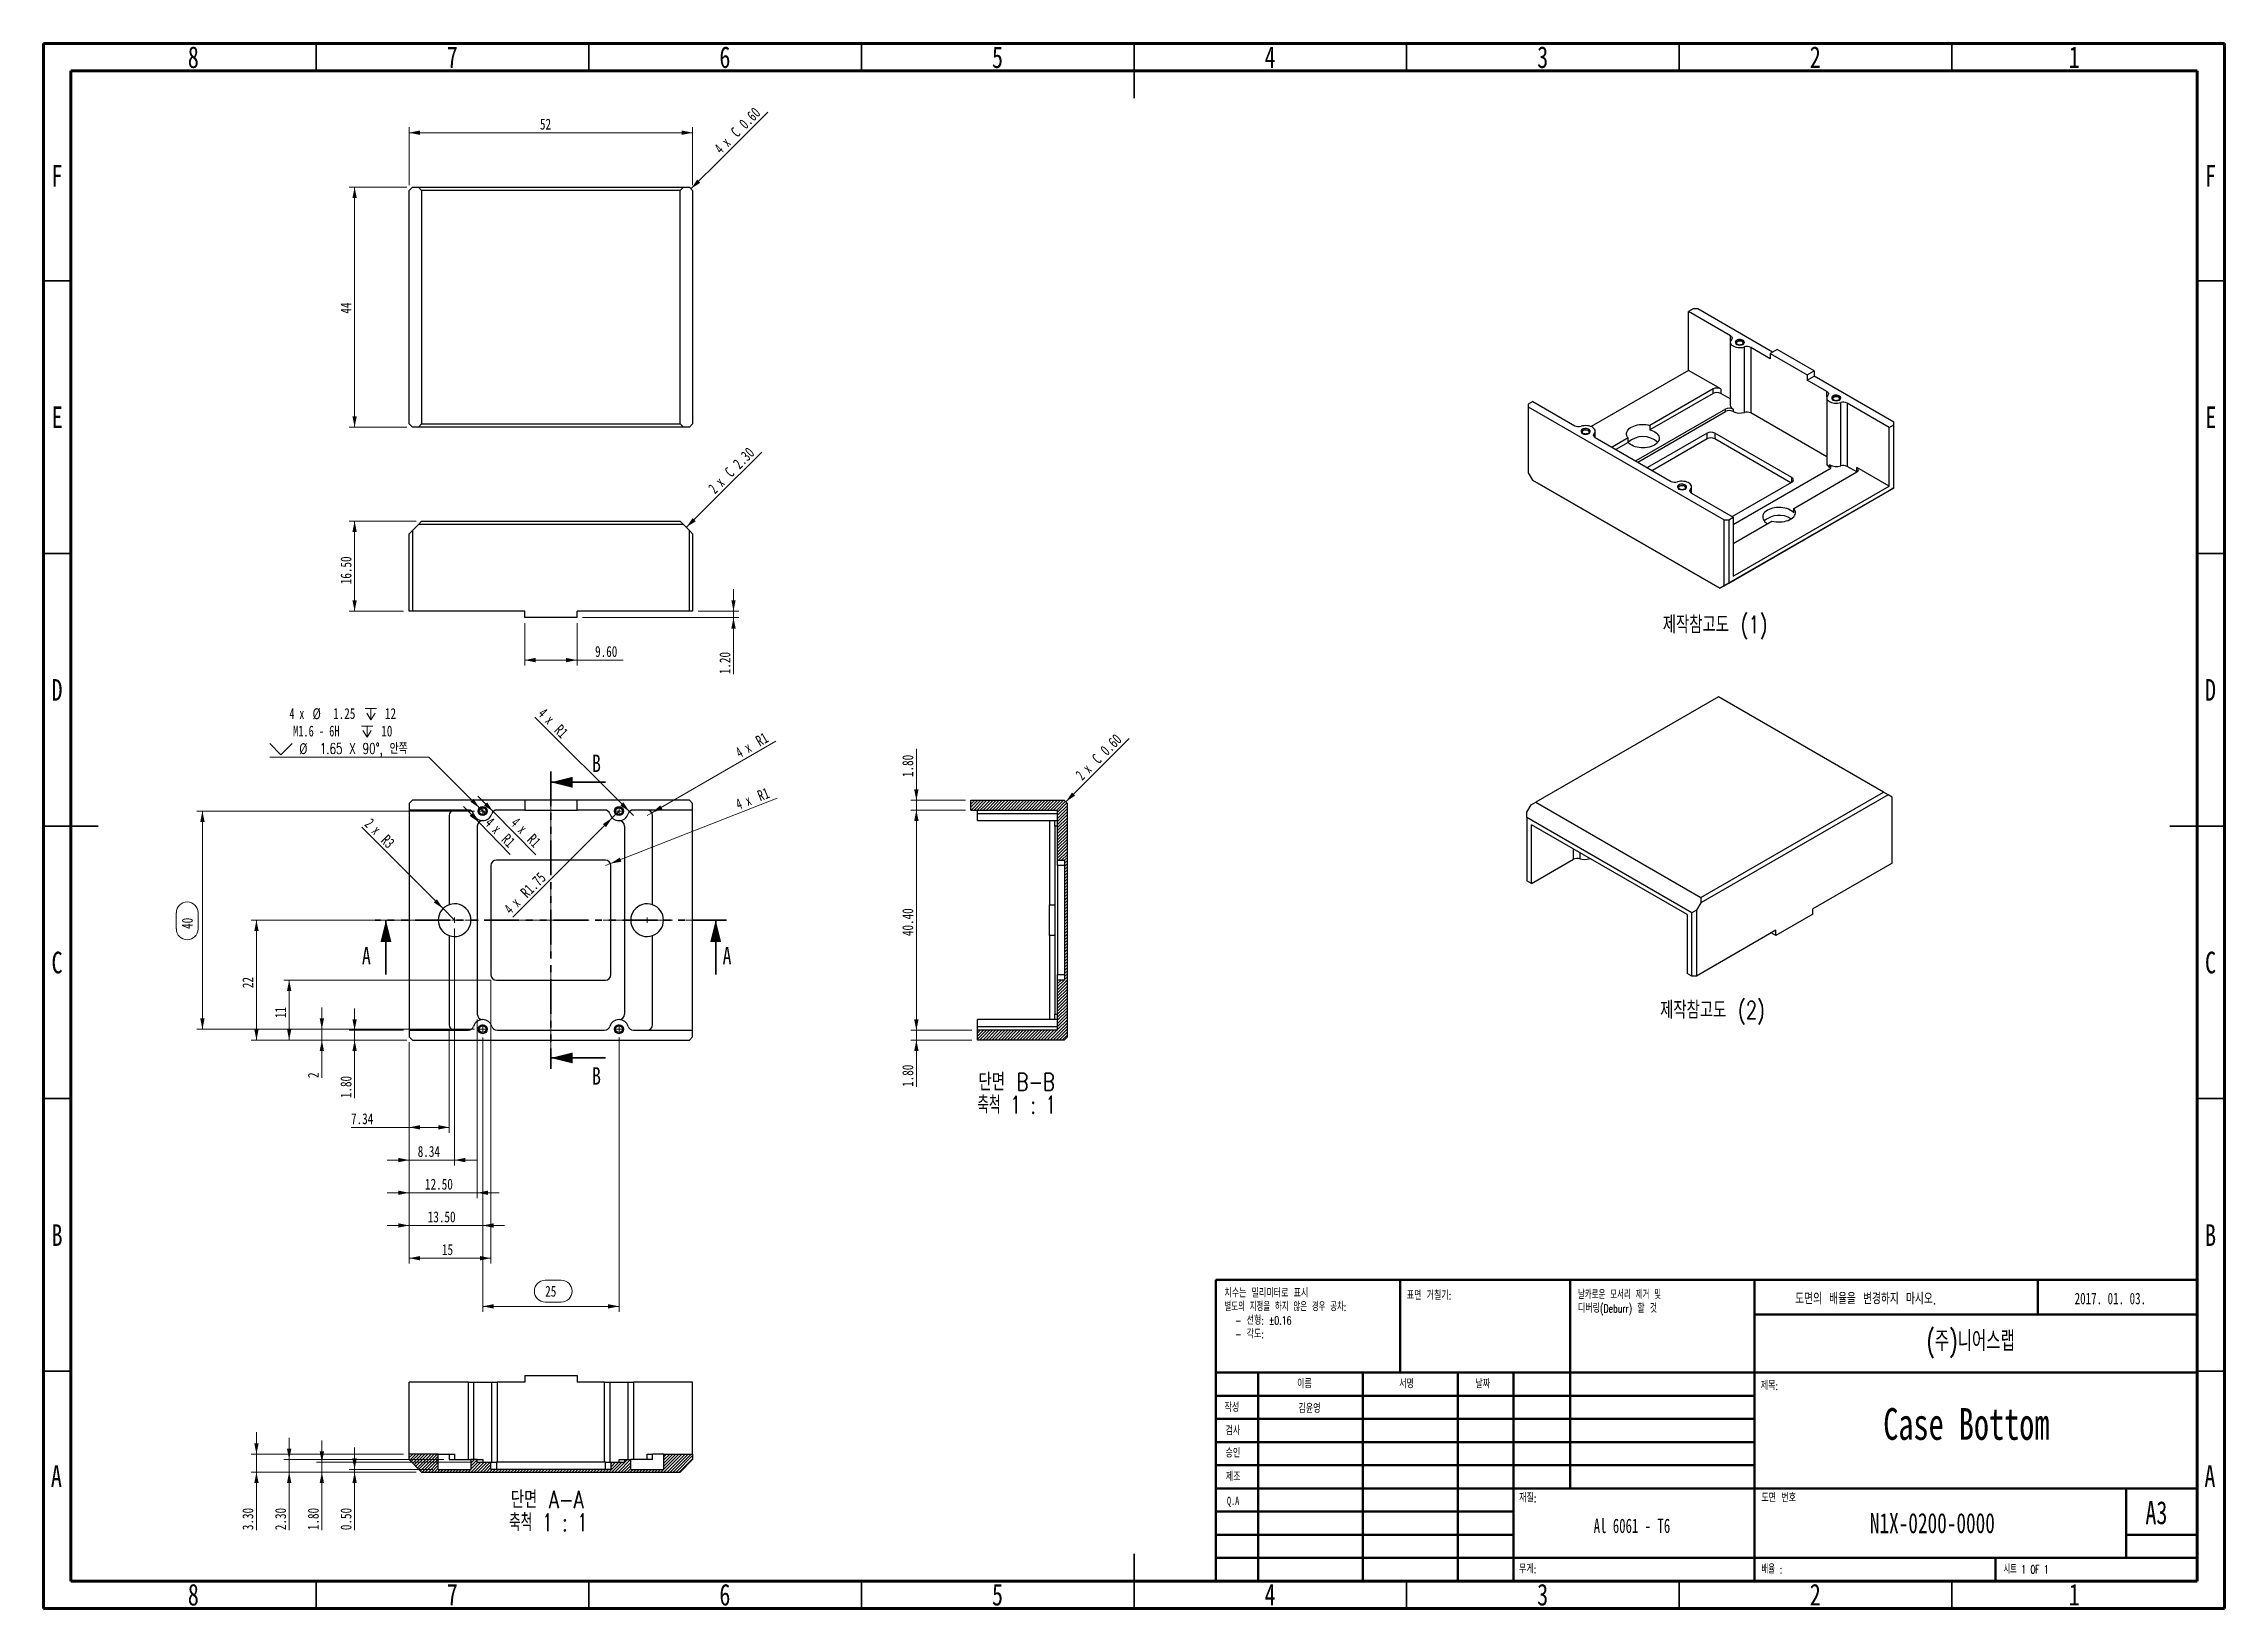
# Model space of a CAD drawing. Header units: millimetres. Extents: x 15 to 415, y 5 to 292.
import ezdxf

# ---------------------------------------------------------------- set-up
doc = ezdxf.new("R2010")
doc.units = ezdxf.units.MM
doc.linetypes.add('CENTERX2', pattern=[20.32, 12.7, -2.54, 2.54, -2.54])
doc.linetypes.add('PHANTOM', pattern=[12.7, 6.35, -1.27, 1.27, -1.27, 1.27, -1.27])
doc.styles.add('SLDTEXTSTYLE0', font='TXT', dxfattribs={"width": 0.75})
doc.styles.add('SLDTEXTSTYLE1', font='TXT', dxfattribs={"width": 0.7, "bigfont": 'bigfont'})
doc.styles.add('SLDTEXTSTYLE10', font='TXT', dxfattribs={"width": 0.75, "bigfont": 'bigfont'})
doc.styles.add('SLDTEXTSTYLE11', font='TXT', dxfattribs={"width": 0.65625, "bigfont": 'bigfont'})
doc.styles.add('SLDTEXTSTYLE2', font='TXT', dxfattribs={"width": 0.7})
doc.styles.add('SLDTEXTSTYLE3', font='TXT', dxfattribs={"width": 0.65, "bigfont": 'bigfont'})
doc.styles.add('SLDTEXTSTYLE4', font='TXT', dxfattribs={"width": 0.653846, "bigfont": 'bigfont'})
doc.styles.add('SLDTEXTSTYLE5', font='TXT', dxfattribs={"width": 0.633333, "bigfont": 'bigfont'})
doc.styles.add('SLDTEXTSTYLE6', font='TXT', dxfattribs={"width": 0.65})
doc.styles.add('SLDTEXTSTYLE7', font='TXT', dxfattribs={"width": 0.666667})
doc.styles.add('SLDTEXTSTYLE8', font='TXT', dxfattribs={"width": 0.694444})
doc.styles.add('SLDTEXTSTYLE9', font='TXT', dxfattribs={"width": 0.696429, "bigfont": 'bigfont'})
doc.dimstyles.new('SLDDIMSTYLE0', dxfattribs={"dimtxt": 2, "dimasz": 2, "dimexe": 0, "dimexo": 0.0625, "dimgap": 0.5, "dimtad": 0, "dimtih": 1, "dimtoh": 1, "dimrnd": 1e-09, "dimzin": 12, "dimdsep": 46, "dimtxsty": 'SLDTEXTSTYLE0', "dimblk1": 'NONE', "dimsah": 1, "dimcen": 0, "dimadec": 0, "dimazin": 3, "dimtfac": 1, "dimtmove": 0, "dimatfit": 3, "dimldrblk": 'NONE', "dimfxl": 1, "dimfrac": 2, "dimtolj": 1, "dimtzin": 12, "dimarcsym": 0})
doc.dimstyles.new('SLDDIMSTYLE1', dxfattribs={"dimtxt": 2, "dimasz": 2, "dimexe": 0, "dimexo": 0.0625, "dimgap": 0.5, "dimtad": 1, "dimrnd": 1e-09, "dimzin": 4, "dimdsep": 46, "dimtxsty": 'SLDTEXTSTYLE0', "dimsah": 1, "dimcen": 0.09, "dimadec": 0, "dimazin": 1, "dimtfac": 1, "dimtmove": 0, "dimatfit": 0, "dimfxl": 1, "dimfrac": 2, "dimtolj": 1, "dimtzin": 12, "dimarcsym": 0})
doc.dimstyles.new('SLDDIMSTYLE2', dxfattribs={"dimtxt": 2, "dimasz": 2, "dimexe": 0, "dimexo": 0.0625, "dimgap": 0.5, "dimtad": 1, "dimrnd": 1e-09, "dimzin": 12, "dimdsep": 46, "dimtxsty": 'SLDTEXTSTYLE0', "dimsah": 1, "dimcen": 0.09, "dimadec": 0, "dimazin": 3, "dimtfac": 1, "dimtmove": 0, "dimatfit": 0, "dimfxl": 1, "dimfrac": 2, "dimtolj": 1, "dimtzin": 12, "dimarcsym": 0})
doc.dimstyles.new('SLDDIMSTYLE3', dxfattribs={"dimtxt": 2, "dimasz": 2, "dimexe": 0, "dimexo": 0.0625, "dimgap": 0.5, "dimtad": 1, "dimrnd": 1e-09, "dimzin": 12, "dimdsep": 46, "dimtxsty": 'SLDTEXTSTYLE0', "dimsah": 1, "dimcen": 0.09, "dimadec": 0, "dimazin": 3, "dimtfac": 1, "dimtofl": 0, "dimtmove": 0, "dimatfit": 3, "dimfxl": 1, "dimfrac": 2, "dimtolj": 1, "dimtzin": 12, "dimarcsym": 0})
doc.dimstyles.new('SLDDIMSTYLE4', dxfattribs={"dimtxt": 2, "dimasz": 2, "dimexe": 0, "dimexo": 0.0625, "dimgap": 0.5, "dimtad": 1, "dimrnd": 1e-09, "dimzin": 12, "dimdsep": 46, "dimtxsty": 'SLDTEXTSTYLE0', "dimsah": 1, "dimcen": 0, "dimadec": 0, "dimazin": 3, "dimtfac": 1, "dimtofl": 0, "dimtmove": 0, "dimatfit": 3, "dimfxl": 1, "dimfrac": 2, "dimtolj": 1, "dimtzin": 12, "dimarcsym": 0})
doc.dimstyles.new('SLDDIMSTYLE5', dxfattribs={"dimtxt": 2, "dimasz": 2, "dimexe": 0, "dimexo": 0.0625, "dimgap": 0.5, "dimtad": 1, "dimrnd": 1e-09, "dimzin": 12, "dimdsep": 46, "dimtxsty": 'SLDTEXTSTYLE0', "dimsah": 1, "dimcen": 0, "dimadec": 0, "dimazin": 3, "dimtfac": 1, "dimtofl": 0, "dimtmove": 1, "dimatfit": 3, "dimfxl": 1, "dimfrac": 2, "dimtolj": 1, "dimtzin": 12, "dimarcsym": 0})
doc.dimstyles.new('SLDDIMSTYLE6', dxfattribs={"dimtxt": 2, "dimasz": 2, "dimexe": 0, "dimexo": 0.0625, "dimgap": 0.5, "dimtad": 1, "dimrnd": 1e-09, "dimzin": 4, "dimdsep": 46, "dimtxsty": 'SLDTEXTSTYLE0', "dimsah": 1, "dimcen": 0.09, "dimadec": 0, "dimazin": 1, "dimtfac": 1, "dimtofl": 0, "dimtmove": 0, "dimatfit": 3, "dimfxl": 1, "dimfrac": 2, "dimtolj": 1, "dimtzin": 12, "dimarcsym": 0})
doc.dimstyles.new('SLDDIMSTYLE7', dxfattribs={"dimtxt": 2, "dimasz": 2, "dimexe": 0, "dimexo": 0.0625, "dimgap": 0.5, "dimtad": 1, "dimrnd": 1e-09, "dimzin": 0, "dimdsep": 46, "dimtxsty": 'SLDTEXTSTYLE0', "dimsah": 1, "dimcen": 0.09, "dimadec": 0, "dimazin": 0, "dimtfac": 1, "dimtmove": 0, "dimatfit": 0, "dimfxl": 1, "dimfrac": 2, "dimtolj": 1, "dimtzin": 12, "dimarcsym": 0})

msp = doc.modelspace()

# ---------------------------------------------------------------- texts
at = {"color": 7, "linetype": 'Continuous', "lineweight": 0}
for s, insert, char_height, attachment_point, style in [('8', (42.46, 291.504), 3.969, 2, 'SLDTEXTSTYLE0'), ('7', (89.96, 291.504), 3.969, 2, 'SLDTEXTSTYLE0'), ('6', (139.96, 291.504), 3.969, 2, 'SLDTEXTSTYLE0'), ('5', (189.96, 291.504), 3.969, 2, 'SLDTEXTSTYLE0'), ('4', (239.96, 291.504), 3.969, 2, 'SLDTEXTSTYLE0'), ('3', (289.96, 291.504), 3.969, 2, 'SLDTEXTSTYLE0'), ('2', (339.96, 291.504), 3.969, 2, 'SLDTEXTSTYLE0'), ('1', (387.46, 291.504), 3.969, 2, 'SLDTEXTSTYLE0'), ('F', (17.458, 269.754), 3.969, 2, 'SLDTEXTSTYLE0'), ('F', (412.458, 269.754), 3.969, 2, 'SLDTEXTSTYLE0'), ('E', (17.508, 225.446), 3.969, 2, 'SLDTEXTSTYLE0'), ('E', (412.508, 225.446), 3.969, 2, 'SLDTEXTSTYLE0'), ('제작참고도 (1)', (311.983, 187.043), 3.2, 1, 'SLDTEXTSTYLE10'), ('D', (17.453, 175.446), 3.969, 2, 'SLDTEXTSTYLE0'), ('D', (412.453, 175.446), 3.969, 2, 'SLDTEXTSTYLE0'), ('C', (17.459, 125.446), 3.969, 2, 'SLDTEXTSTYLE0'), ('C', (412.459, 125.446), 3.969, 2, 'SLDTEXTSTYLE0'), ('제작참고도 (2)', (311.499, 116.342), 3.2, 1, 'SLDTEXTSTYLE10'), ('B', (17.471, 75.446), 3.969, 2, 'SLDTEXTSTYLE0'), ('B', (412.471, 75.446), 3.969, 2, 'SLDTEXTSTYLE0'), ('표면 거칠기:', (265.029, 63.13), 1.5, 1, 'SLDTEXTSTYLE1'), ('도면의 배율을 변경하지 마시오.', (336.276, 62.895), 2.11667, 1, 'SLDTEXTSTYLE1'), ('2017. 01. 03.', (387.533, 62.895), 2.11667, 1, 'SLDTEXTSTYLE2'), ('(주)니어스랩', (368.448, 55.887), 3.7042, 2, 'SLDTEXTSTYLE1'), ('이름', (244.919, 46.903), 1.5, 1, 'SLDTEXTSTYLE1'), ('서명', (263.634, 46.903), 1.5, 1, 'SLDTEXTSTYLE1'), ('날짜', (277.623, 46.903), 1.5, 1, 'SLDTEXTSTYLE1'), ('제목:', (329.956, 46.576), 1.5, 1, 'SLDTEXTSTYLE1'), ('작성', (231.596, 42.568), 1.5, 1, 'SLDTEXTSTYLE1'), ('김윤영', (247.185, 42.384), 1.5, 2, 'SLDTEXTSTYLE1'), ('Case Bottom', (367.672, 41.738), 5.82083, 2, 'SLDTEXTSTYLE2'), ('검사', (231.795, 38.293), 1.5, 1, 'SLDTEXTSTYLE1'), ('승인', (231.786, 34.203), 1.5, 1, 'SLDTEXTSTYLE1'), ('A', (17.34, 31.254), 3.969, 2, 'SLDTEXTSTYLE0'), ('제조', (231.839, 29.872), 1.5, 1, 'SLDTEXTSTYLE1'), ('A', (412.34, 31.254), 3.969, 2, 'SLDTEXTSTYLE0'), ('Q.A', (232.053, 25.488), 1.5, 1, 'SLDTEXTSTYLE2'), ('재질:', (285.646, 25.986), 1.5, 1, 'SLDTEXTSTYLE1'), ('도면 번호', (330.074, 25.986), 1.5, 1, 'SLDTEXTSTYLE1'), ('A3', (400.514, 24.679), 4.2333, 1, 'SLDTEXTSTYLE2'), ('Al 6061 - T6', (306.336, 21.474), 2.64583, 2, 'SLDTEXTSTYLE6'), ('N1X-0200-0000', (361.44, 22.497), 3.70417, 2, 'SLDTEXTSTYLE2'), ('무게:', (285.618, 12.95), 1.5, 1, 'SLDTEXTSTYLE1'), ('배율 :', (330.074, 12.9), 1.5, 1, 'SLDTEXTSTYLE3'), ('시트 1 OF 1', (374.478, 12.9), 1.5, 1, 'SLDTEXTSTYLE5'), ('8', (42.46, 9.504), 3.969, 2, 'SLDTEXTSTYLE0'), ('7', (89.96, 9.504), 3.969, 2, 'SLDTEXTSTYLE0'), ('6', (139.96, 9.504), 3.969, 2, 'SLDTEXTSTYLE0'), ('5', (189.96, 9.504), 3.969, 2, 'SLDTEXTSTYLE0'), ('4', (239.96, 9.504), 3.969, 2, 'SLDTEXTSTYLE0'), ('3', (289.96, 9.504), 3.969, 2, 'SLDTEXTSTYLE0'), ('2', (339.96, 9.504), 3.969, 2, 'SLDTEXTSTYLE0'), ('1', (387.46, 9.504), 3.969, 2, 'SLDTEXTSTYLE0')]:
    msp.add_mtext(s, dxfattribs=dict(at, insert=insert, char_height=char_height, attachment_point=attachment_point, style=style))
at = {"color": 7, "linetype": 'Continuous', "char_height": 3.2, "attachment_point": 1, "style": 'SLDTEXTSTYLE0'}
for s, insert in [('B', (115.589, 161.595)), ('A', (73.384, 126.315)), ('A', (139.541, 126.315)), ('B', (115.589, 104.261))]:
    msp.add_mtext(s, dxfattribs=dict(at, insert=insert))

# ---------------------------------------------------------------- blocks, each defined once
blk = doc.blocks.new('SW_NOTE_0')
at = {"color": 0, "linetype": 'Continuous', "lineweight": 0, "char_height": 1.5, "attachment_point": 1}
for s, insert, style in [('치수는 밀리미터로 표시', (0, 1.93), 'SLDTEXTSTYLE1'), ('별도의 지정을 하지 않은 경우 공차:', (0, -0.57), 'SLDTEXTSTYLE3'), ('- 선형: \\M+1817D0.16', (1.97, -3.07), 'SLDTEXTSTYLE1'), ('- 각도:', (1.97, -5.57), 'SLDTEXTSTYLE1')]:
    blk.add_mtext(s, dxfattribs=dict(at, insert=insert, style=style))
blk = doc.blocks.new('SW_NOTE_1')
at = {"color": 0, "linetype": 'Continuous', "lineweight": 0, "char_height": 1.5, "attachment_point": 1}
for s, insert, style in [('날카로운 모서리 제거 및', (0, 1.93), 'SLDTEXTSTYLE4'), ('디버링(Deburr) 할 것', (0, -0.57), 'SLDTEXTSTYLE1')]:
    blk.add_mtext(s, dxfattribs=dict(at, insert=insert, style=style))
blk = doc.blocks.new('SW_SYMBOL_HOLE_DEPTH')
at = {"color": 0, "linetype": 'Continuous', "lineweight": 18}
for p, q in [((0, 875), (800, 875)), ((100, 555), (400, 75)), ((400, 875), (400, 75)), ((700, 555), (400, 75))]:
    blk.add_line(p, q, dxfattribs=at)
blk = doc.blocks.new('SW_SYMBOL_HOLE_SINK')
at = {"color": 0, "linetype": 'Continuous', "lineweight": 18}
for p, q in [((0, 875), (800, 75)), ((800, 75), (1600, 875))]:
    blk.add_line(p, q, dxfattribs=at)
blk = doc.blocks.new('_D')
at = {"color": 7, "linetype": 'Continuous', "lineweight": 18}
for p, q in [((85.66, 161.11), (56.48, 161.11)), ((94.96, 151.82), (85.66, 161.11)), ((96.12, 150.65), (94.96, 151.82))]:
    blk.add_line(p, q, dxfattribs=at)
blk.add_solid([(94.96, 151.82), (93.82, 153.51), (93.26, 152.95)], dxfattribs=at)
at = {"color": 7, "linetype": 'Continuous', "lineweight": 18, "xscale": 0.0025546875, "yscale": 0.0025546875, "zscale": 0.0025546875}
for name, p in [('SW_SYMBOL_HOLE_DEPTH', (74, 167.8)), ('SW_SYMBOL_HOLE_DEPTH', (73.32, 164.59)), ('SW_SYMBOL_HOLE_SINK', (56.48, 161.38))]:
    blk.add_blockref(name, p, dxfattribs=at)
at = {"color": 7, "linetype": 'Continuous', "lineweight": 18, "char_height": 2, "attachment_point": 1}
for s, insert, style in [('4 x', (60.1, 170.13), 'SLDTEXTSTYLE7'), ('%%c', (64.33, 170.1), 'SLDTEXTSTYLE0'), ('1.25', (68.1, 170.13), 'SLDTEXTSTYLE0'), ('12', (77.61, 170.13), 'SLDTEXTSTYLE0'), ('M1.6 - 6H', (60.77, 166.92), 'SLDTEXTSTYLE8'), ('10', (76.93, 166.92), 'SLDTEXTSTYLE0'), ('%%c', (61.88, 163.69), 'SLDTEXTSTYLE0'), ('1.65 X 90\\M+1818B, 안쪽', (65.65, 163.72), 'SLDTEXTSTYLE9')]:
    blk.add_mtext(s, dxfattribs=dict(at, insert=insert, style=style))
blk = doc.blocks.new('_NONE')
blk = doc.blocks.new('_D_1')
at = {"color": 7, "linetype": 'Continuous', "lineweight": 18}
for p, q in [((72.04, 111.03), (72.04, 115.03)), ((81.04, 111.03), (71.04, 111.03)), ((81.64, 109.23), (71.04, 109.23)), ((72.04, 109.23), (72.04, 111.03)), ((72.04, 109.23), (72.04, 98.58))]:
    blk.add_line(p, q, dxfattribs=at)
for points in [[(72.04, 111.03), (72.44, 113.03), (71.64, 113.03)], [(72.04, 109.23), (71.64, 107.23), (72.44, 107.23)]]:
    blk.add_solid(points, dxfattribs=at)
at = {"color": 7, "linetype": 'Continuous', "lineweight": 18, "insert": (69.46, 98.58), "char_height": 2, "attachment_point": 1, "rotation": 90, "style": 'SLDTEXTSTYLE0'}
blk.add_mtext('1.80', dxfattribs=at)
blk = doc.blocks.new('_D_2')
at = {"color": 7, "linetype": 'Continuous', "lineweight": 18}
for p, q in [((66.04, 111.23), (66.04, 115.23)), ((94.04, 111.23), (65.04, 111.23)), ((81.64, 109.23), (65.04, 109.23)), ((66.04, 109.23), (66.04, 111.23)), ((66.04, 109.23), (66.04, 102.28))]:
    blk.add_line(p, q, dxfattribs=at)
for points in [[(66.04, 111.23), (66.44, 113.23), (65.64, 113.23)], [(66.04, 109.23), (65.64, 107.23), (66.44, 107.23)]]:
    blk.add_solid(points, dxfattribs=at)
at = {"color": 7, "linetype": 'Continuous', "lineweight": 18, "insert": (63.46, 102.28), "char_height": 2, "attachment_point": 1, "rotation": 90, "style": 'SLDTEXTSTYLE0'}
blk.add_mtext('2', dxfattribs=at)
blk = doc.blocks.new('_D_3')
at = {"color": 7, "linetype": 'Continuous', "lineweight": 18}
for p, q in [((97.04, 120.23), (59.04, 120.23)), ((60.04, 109.23), (60.04, 120.23)), ((81.64, 109.23), (59.04, 109.23))]:
    blk.add_line(p, q, dxfattribs=at)
for points in [[(60.04, 120.23), (59.64, 118.23), (60.44, 118.23)], [(60.04, 109.23), (60.44, 111.23), (59.64, 111.23)]]:
    blk.add_solid(points, dxfattribs=at)
at = {"color": 7, "linetype": 'Continuous', "lineweight": 18, "insert": (57.46, 113.26), "char_height": 2, "attachment_point": 1, "rotation": 90, "style": 'SLDTEXTSTYLE0'}
blk.add_mtext('11', dxfattribs=at)
blk = doc.blocks.new('_D_4')
at = {"color": 7, "linetype": 'Continuous', "lineweight": 18}
for p, q in [((88.88, 131.23), (53.04, 131.23)), ((54.04, 109.23), (54.04, 131.23)), ((81.64, 109.23), (53.04, 109.23))]:
    blk.add_line(p, q, dxfattribs=at)
for points in [[(54.04, 131.23), (53.64, 129.23), (54.44, 129.23)], [(54.04, 109.23), (54.44, 111.23), (53.64, 111.23)]]:
    blk.add_solid(points, dxfattribs=at)
at = {"color": 7, "linetype": 'Continuous', "lineweight": 18, "insert": (51.46, 118.76), "char_height": 2, "attachment_point": 1, "rotation": 90, "style": 'SLDTEXTSTYLE0'}
blk.add_mtext('22', dxfattribs=at)
blk = doc.blocks.new('_D_5')
at = {"color": 7, "linetype": 'Continuous', "lineweight": 18}
for p, q in [((82.04, 108.83), (82.04, 92.23)), ((89.38, 111.03), (89.38, 92.23)), ((82.04, 93.23), (71.39, 93.23)), ((82.04, 93.23), (89.38, 93.23))]:
    blk.add_line(p, q, dxfattribs=at)
for points in [[(82.04, 93.23), (84.04, 92.83), (84.04, 93.63)], [(89.38, 93.23), (87.38, 93.63), (87.38, 92.83)]]:
    blk.add_solid(points, dxfattribs=at)
at = {"color": 7, "linetype": 'Continuous', "lineweight": 18, "insert": (71.39, 95.81), "char_height": 2, "attachment_point": 1, "style": 'SLDTEXTSTYLE0'}
blk.add_mtext('7.34', dxfattribs=at)
blk = doc.blocks.new('_D_6')
at = {"color": 7, "linetype": 'Continuous', "lineweight": 18}
for p, q in [((90.38, 129.73), (90.38, 86.23)), ((82.04, 108.83), (82.04, 86.23)), ((82.04, 87.23), (78.04, 87.23)), ((82.04, 87.23), (90.38, 87.23)), ((90.38, 87.23), (94.38, 87.23))]:
    blk.add_line(p, q, dxfattribs=at)
for points in [[(82.04, 87.23), (80.04, 87.63), (80.04, 86.83)], [(90.38, 87.23), (92.38, 86.83), (92.38, 87.63)]]:
    blk.add_solid(points, dxfattribs=at)
at = {"color": 7, "linetype": 'Continuous', "lineweight": 18, "insert": (83.62, 89.81), "char_height": 2, "attachment_point": 1, "style": 'SLDTEXTSTYLE0'}
blk.add_mtext('8.34', dxfattribs=at)
blk = doc.blocks.new('_D_7')
at = {"color": 7, "linetype": 'Continuous', "lineweight": 18}
for p, q in [((94.54, 112.98), (94.54, 80.23)), ((82.04, 108.83), (82.04, 80.23)), ((82.04, 81.23), (78.04, 81.23)), ((82.04, 81.23), (94.54, 81.23)), ((94.54, 81.23), (98.54, 81.23))]:
    blk.add_line(p, q, dxfattribs=at)
for points in [[(82.04, 81.23), (80.04, 81.63), (80.04, 80.83)], [(94.54, 81.23), (96.54, 80.83), (96.54, 81.63)]]:
    blk.add_solid(points, dxfattribs=at)
at = {"color": 7, "linetype": 'Continuous', "lineweight": 18, "insert": (84.96, 83.81), "char_height": 2, "attachment_point": 1, "style": 'SLDTEXTSTYLE0'}
blk.add_mtext('12.50', dxfattribs=at)
blk = doc.blocks.new('_D_8')
at = {"color": 7, "linetype": 'Continuous', "lineweight": 18}
for p, q in [((82.04, 108.83), (82.04, 74.23)), ((95.54, 109.73), (95.54, 74.23)), ((82.04, 75.23), (78.04, 75.23)), ((82.04, 75.23), (95.54, 75.23)), ((95.54, 75.23), (99.54, 75.23))]:
    blk.add_line(p, q, dxfattribs=at)
for points in [[(82.04, 75.23), (80.04, 75.63), (80.04, 74.83)], [(95.54, 75.23), (97.54, 74.83), (97.54, 75.63)]]:
    blk.add_solid(points, dxfattribs=at)
at = {"color": 7, "linetype": 'Continuous', "lineweight": 18, "insert": (85.46, 77.81), "char_height": 2, "attachment_point": 1, "style": 'SLDTEXTSTYLE0'}
blk.add_mtext('13.50', dxfattribs=at)
blk = doc.blocks.new('_D_9')
at = {"color": 7, "linetype": 'Continuous', "lineweight": 18}
for p, q in [((97.04, 120.23), (97.04, 68.23)), ((82.04, 108.83), (82.04, 68.23)), ((82.04, 69.23), (97.04, 69.23))]:
    blk.add_line(p, q, dxfattribs=at)
for points in [[(82.04, 69.23), (84.04, 68.83), (84.04, 69.63)], [(97.04, 69.23), (95.04, 69.63), (95.04, 68.83)]]:
    blk.add_solid(points, dxfattribs=at)
at = {"color": 7, "linetype": 'Continuous', "lineweight": 18, "insert": (88.06, 71.81), "char_height": 2, "attachment_point": 1, "style": 'SLDTEXTSTYLE0'}
blk.add_mtext('15', dxfattribs=at)
blk = doc.blocks.new('_D_10')
at = {"color": 7, "linetype": 'Continuous', "lineweight": 18}
for q in [(73.34, 148.27), (90.38, 131.23)]:
    blk.add_line((88.26, 133.35), q, dxfattribs=at)
blk.add_solid([(88.26, 133.35), (87.13, 135.05), (86.56, 134.49)], dxfattribs=at)
at = {"color": 7, "linetype": 'Continuous', "lineweight": 18, "char_height": 2, "attachment_point": 1, "rotation": 315}
for s, insert, style in [('2 x', (75.16, 150.09), 'SLDTEXTSTYLE7'), ('R3', (78.15, 147.1), 'SLDTEXTSTYLE0')]:
    blk.add_mtext(s, dxfattribs=dict(at, insert=insert, style=style))
blk = doc.blocks.new('_D_11')
at = {"color": 7, "linetype": 'Continuous', "lineweight": 18}
for q in [(149.52, 153.6), (118.04, 141.23)]:
    blk.add_line((118.97, 141.6), q, dxfattribs=at)
blk.add_solid([(118.97, 141.6), (120.98, 141.96), (120.69, 142.7)], dxfattribs=at)
at = {"color": 7, "linetype": 'Continuous', "lineweight": 18, "char_height": 2, "attachment_point": 1, "rotation": 21.4494}
for s, insert, style in [('4 x', (141.75, 153.32), 'SLDTEXTSTYLE7'), ('R1', (145.7, 154.87), 'SLDTEXTSTYLE0')]:
    blk.add_mtext(s, dxfattribs=dict(at, insert=insert, style=style))
blk = doc.blocks.new('_D_12')
at = {"color": 7, "linetype": 'Continuous', "lineweight": 18}
for q in [(101.09, 131.79), (120.54, 151.23)]:
    blk.add_line((119.3, 150), q, dxfattribs=at)
blk.add_solid([(119.3, 150), (117.6, 148.86), (118.17, 148.3)], dxfattribs=at)
at = {"color": 7, "linetype": 'Continuous', "lineweight": 18, "char_height": 2, "attachment_point": 1, "rotation": 45}
for s, insert, style in [('R1.75', (102.27, 136.6), 'SLDTEXTSTYLE0'), ('4 x', (99.27, 133.61), 'SLDTEXTSTYLE7')]:
    blk.add_mtext(s, dxfattribs=dict(at, insert=insert, style=style))
blk = doc.blocks.new('_D_13')
at = {"color": 7, "linetype": 'Continuous', "lineweight": 18}
for q in [(149.33, 164.08), (125.7, 150.43)]:
    blk.add_line((126.57, 150.93), q, dxfattribs=at)
blk.add_solid([(126.57, 150.93), (128.5, 151.59), (128.1, 152.28)], dxfattribs=at)
at = {"color": 7, "linetype": 'Continuous', "lineweight": 18, "char_height": 2, "attachment_point": 1, "rotation": 30}
for s, insert, style in [('R1', (145.36, 164.76), 'SLDTEXTSTYLE0'), ('4 x', (141.69, 162.64), 'SLDTEXTSTYLE7')]:
    blk.add_mtext(s, dxfattribs=dict(at, insert=insert, style=style))
blk = doc.blocks.new('_D_14')
at = {"color": 7, "linetype": 'Continuous', "lineweight": 18}
for q in [(94.65, 153.98), (105.31, 143.23)]:
    blk.add_line((97.46, 151.14), q, dxfattribs=at)
blk.add_solid([(97.46, 151.14), (96.34, 152.84), (95.77, 152.28)], dxfattribs=at)
at = {"color": 7, "linetype": 'Continuous', "lineweight": 18, "char_height": 2, "attachment_point": 1, "rotation": 315}
for s, insert, style in [('4 x', (101.95, 150.24), 'SLDTEXTSTYLE7'), ('R1', (104.95, 147.24), 'SLDTEXTSTYLE0')]:
    blk.add_mtext(s, dxfattribs=dict(at, insert=insert, style=style))
blk = doc.blocks.new('_D_15')
at = {"color": 7, "linetype": 'Continuous', "lineweight": 18}
for q in [(92.04, 152.06), (100.6, 143.25)]:
    blk.add_line((94.83, 149.19), q, dxfattribs=at)
blk.add_solid([(94.83, 149.19), (93.72, 150.9), (93.15, 150.35)], dxfattribs=at)
at = {"color": 7, "linetype": 'Continuous', "lineweight": 18, "char_height": 2, "attachment_point": 1, "rotation": 315}
for s, insert, style in [('4 x', (97.24, 150.26), 'SLDTEXTSTYLE7'), ('R1', (100.24, 147.27), 'SLDTEXTSTYLE0')]:
    blk.add_mtext(s, dxfattribs=dict(at, insert=insert, style=style))
blk = doc.blocks.new('_D_16')
at = {"color": 7, "linetype": 'Continuous', "lineweight": 18}
for q in [(105.13, 168.48), (123.17, 150.43)]:
    blk.add_line((122.46, 151.14), q, dxfattribs=at)
blk.add_solid([(122.46, 151.14), (121.33, 152.84), (120.77, 152.27)], dxfattribs=at)
at = {"color": 7, "linetype": 'Continuous', "lineweight": 18, "char_height": 2, "attachment_point": 1, "rotation": 315}
for s, insert, style in [('4 x', (106.95, 170.3), 'SLDTEXTSTYLE7'), ('R1', (109.94, 167.3), 'SLDTEXTSTYLE0')]:
    blk.add_mtext(s, dxfattribs=dict(at, insert=insert, style=style))
blk = doc.blocks.new('_D_17')
at = {"color": 7, "linetype": 'Continuous', "lineweight": 18}
for p, q in [((95.54, 109.73), (95.54, 59.39)), ((120.54, 109.73), (120.54, 59.39)), ((107, 65.17), (109.96, 65.17)), ((95.54, 60.39), (120.54, 60.39)), ((109.96, 61.19), (107, 61.19))]:
    blk.add_line(p, q, dxfattribs=at)
for centre, start, end in [((107, 63.18), 90, 270), ((109.96, 63.18), 270, 90)]:
    blk.add_arc(centre, 1.99, start, end, dxfattribs=at)
for points in [[(95.54, 60.39), (97.54, 59.99), (97.54, 60.79)], [(120.54, 60.39), (118.54, 60.79), (118.54, 59.99)]]:
    blk.add_solid(points, dxfattribs=at)
at = {"color": 7, "linetype": 'Continuous', "lineweight": 18, "insert": (107, 64.17), "char_height": 2, "attachment_point": 1, "style": 'SLDTEXTSTYLE0'}
blk.add_mtext('25', dxfattribs=at)
blk = doc.blocks.new('_D_18')
at = {"color": 7, "linetype": 'Continuous', "lineweight": 18}
for p, q in [((94.04, 151.23), (43.13, 151.23)), ((44.13, 151.23), (44.13, 111.23)), ((39.34, 129.62), (39.34, 132.58)), ((43.33, 132.58), (43.33, 129.62)), ((94.04, 111.23), (43.13, 111.23))]:
    blk.add_line(p, q, dxfattribs=at)
for centre, start, end in [((41.34, 132.58), 0, 180), ((41.34, 129.62), 180, 0)]:
    blk.add_arc(centre, 1.99, start, end, dxfattribs=at)
for points in [[(44.13, 151.23), (43.73, 149.23), (44.53, 149.23)], [(44.13, 111.23), (44.53, 113.23), (43.73, 113.23)]]:
    blk.add_solid(points, dxfattribs=at)
at = {"color": 7, "linetype": 'Continuous', "lineweight": 18, "insert": (40.35, 129.62), "char_height": 2, "attachment_point": 1, "rotation": 90, "style": 'SLDTEXTSTYLE0'}
blk.add_mtext('40', dxfattribs=at)
blk = doc.blocks.new('SW_CENTERMARKSYMBOL_0')
at = {"color": 0, "linetype": 'Continuous', "lineweight": 0}
for q in [(-0.5, 0), (0, 0.5), (0, -0.5), (0.5, 0)]:
    blk.add_line((0, 0), q, dxfattribs=at)
blk = doc.blocks.new('SW_CENTERMARKSYMBOL_1')
at = {"color": 0, "linetype": 'Continuous', "lineweight": 0}
for q in [(-0.5, 0), (0, 0.5), (0, -0.5), (0.5, 0)]:
    blk.add_line((0, 0), q, dxfattribs=at)
blk = doc.blocks.new('SW_CENTERMARKSYMBOL_2')
at = {"color": 0, "linetype": 'Continuous', "lineweight": 0}
for q in [(-0.5, 0), (0, 0.5), (0, -0.5), (0.5, 0)]:
    blk.add_line((0, 0), q, dxfattribs=at)
blk = doc.blocks.new('SW_CENTERMARKSYMBOL_3')
at = {"color": 0, "linetype": 'Continuous', "lineweight": 0}
for q in [(-0.5, 0), (0, 0.5), (0, -0.5), (0.5, 0)]:
    blk.add_line((0, 0), q, dxfattribs=at)
blk = doc.blocks.new('SW_CENTERMARKSYMBOL_4')
at = {"color": 0, "linetype": 'Continuous', "lineweight": 0}
for q in [(-0.5, 0), (0, 0.5), (0, -0.5), (0.5, 0)]:
    blk.add_line((0, 0), q, dxfattribs=at)
blk = doc.blocks.new('SW_CENTERMARKSYMBOL_5')
at = {"color": 0, "linetype": 'Continuous', "lineweight": 0}
for q in [(-0.5, 0), (0, 0.5), (0, -0.5), (0.5, 0)]:
    blk.add_line((0, 0), q, dxfattribs=at)
blk = doc.blocks.new('SW_CHAMFER_DIMENSION_0')
at = {"color": 0, "linetype": 'Continuous', "lineweight": 18}
for p, q in [((0, 0), (8.18, 8.18)), ((-5.66, -5.64), (0, 0))]:
    blk.add_line(p, q, dxfattribs=at)
blk.add_solid([(-5.66, -5.64), (-3.96, -4.51), (-4.52, -3.95)], dxfattribs=at)
at = {"color": 0, "linetype": 'Continuous', "lineweight": 18, "char_height": 2, "attachment_point": 1, "rotation": 45}
for s, insert, style in [('2.30', (2.7, 6.35), 'SLDTEXTSTYLE0'), ('C', (1.17, 4.82), 'SLDTEXTSTYLE0'), ('2 x', (-1.82, 1.82), 'SLDTEXTSTYLE7')]:
    blk.add_mtext(s, dxfattribs=dict(at, insert=insert, style=style))
blk = doc.blocks.new('_D_19')
at = {"color": 7, "linetype": 'Continuous', "lineweight": 18}
for p, q in [((103.24, 185.72), (103.24, 177.93)), ((112.84, 185.72), (112.84, 177.93)), ((112.84, 178.93), (103.24, 178.93)), ((112.84, 178.93), (121.32, 178.93))]:
    blk.add_line(p, q, dxfattribs=at)
for points in [[(103.24, 178.93), (105.24, 178.53), (105.24, 179.33)], [(112.84, 178.93), (110.84, 179.33), (110.84, 178.53)]]:
    blk.add_solid(points, dxfattribs=at)
at = {"color": 7, "linetype": 'Continuous', "lineweight": 18, "insert": (116.15, 181.51), "char_height": 2, "attachment_point": 1, "style": 'SLDTEXTSTYLE0'}
blk.add_mtext('9.60', dxfattribs=at)
blk = doc.blocks.new('_D_20')
at = {"color": 7, "linetype": 'Continuous', "lineweight": 18}
for p, q in [((141.54, 187.92), (141.54, 191.92)), ((113.84, 186.72), (142.54, 186.72)), ((135.04, 187.92), (142.54, 187.92)), ((141.54, 186.72), (141.54, 187.92)), ((141.54, 186.72), (141.54, 176.34))]:
    blk.add_line(p, q, dxfattribs=at)
for points in [[(141.54, 187.92), (141.94, 189.92), (141.14, 189.92)], [(141.54, 186.72), (141.14, 184.72), (141.94, 184.72)]]:
    blk.add_solid(points, dxfattribs=at)
at = {"color": 7, "linetype": 'Continuous', "lineweight": 18, "insert": (138.96, 176.34), "char_height": 2, "attachment_point": 1, "rotation": 90, "style": 'SLDTEXTSTYLE0'}
blk.add_mtext('1.20', dxfattribs=at)
blk = doc.blocks.new('_D_21')
at = {"color": 7, "linetype": 'Continuous', "lineweight": 18}
for p, q in [((83.34, 204.42), (71.04, 204.42)), ((72.04, 204.42), (72.04, 187.92)), ((81.04, 187.92), (71.04, 187.92))]:
    blk.add_line(p, q, dxfattribs=at)
for points in [[(72.04, 204.42), (71.64, 202.42), (72.44, 202.42)], [(72.04, 187.92), (72.44, 189.92), (71.64, 189.92)]]:
    blk.add_solid(points, dxfattribs=at)
at = {"color": 7, "linetype": 'Continuous', "lineweight": 18, "insert": (69.46, 192.84), "char_height": 2, "attachment_point": 1, "rotation": 90, "style": 'SLDTEXTSTYLE0'}
blk.add_mtext('16.50', dxfattribs=at)
blk = doc.blocks.new('_D_22')
at = {"color": 7, "linetype": 'Continuous', "lineweight": 18}
for p, q in [((81.64, 265.66), (71.04, 265.66)), ((72.04, 265.66), (72.04, 221.66)), ((81.64, 221.66), (71.04, 221.66))]:
    blk.add_line(p, q, dxfattribs=at)
for points in [[(72.04, 265.66), (71.64, 263.66), (72.44, 263.66)], [(72.04, 221.66), (72.44, 223.66), (71.64, 223.66)]]:
    blk.add_solid(points, dxfattribs=at)
at = {"color": 7, "linetype": 'Continuous', "lineweight": 18, "insert": (69.46, 242.47), "char_height": 2, "attachment_point": 1, "rotation": 90, "style": 'SLDTEXTSTYLE0'}
blk.add_mtext('44', dxfattribs=at)
blk = doc.blocks.new('_D_23')
at = {"color": 7, "linetype": 'Continuous', "lineweight": 18}
for p, q in [((82.04, 266.06), (82.04, 276.66)), ((134.04, 266.06), (134.04, 276.66)), ((82.04, 275.66), (134.04, 275.66))]:
    blk.add_line(p, q, dxfattribs=at)
for points in [[(82.04, 275.66), (84.04, 275.26), (84.04, 276.06)], [(134.04, 275.66), (132.04, 276.06), (132.04, 275.26)]]:
    blk.add_solid(points, dxfattribs=at)
at = {"color": 7, "linetype": 'Continuous', "lineweight": 18, "insert": (106.04, 278.24), "char_height": 2, "attachment_point": 1, "style": 'SLDTEXTSTYLE0'}
blk.add_mtext('52', dxfattribs=at)
blk = doc.blocks.new('SW_CHAMFER_DIMENSION_1')
at = {"color": 0, "linetype": 'Continuous', "lineweight": 18}
for p, q in [((0, 0), (8.18, 8.18)), ((-5.92, -5.9), (0, 0))]:
    blk.add_line(p, q, dxfattribs=at)
blk.add_solid([(-5.92, -5.9), (-4.22, -4.77), (-4.78, -4.21)], dxfattribs=at)
at = {"color": 0, "linetype": 'Continuous', "lineweight": 18, "char_height": 2, "attachment_point": 1, "rotation": 45}
for s, insert, style in [('0.60', (2.7, 6.35), 'SLDTEXTSTYLE0'), ('C', (1.17, 4.82), 'SLDTEXTSTYLE0'), ('4 x', (-1.82, 1.82), 'SLDTEXTSTYLE7')]:
    blk.add_mtext(s, dxfattribs=dict(at, insert=insert, style=style))
blk = doc.blocks.new('_D_24')
at = {"color": 7, "linetype": 'Continuous', "lineweight": 18}
for p, q in [((72.04, 30.5), (72.04, 34.5)), ((86.38, 30.5), (71.04, 30.5)), ((83.34, 30), (71.04, 30)), ((72.04, 30), (72.04, 30.5)), ((72.04, 30), (72.04, 19.35))]:
    blk.add_line(p, q, dxfattribs=at)
for points in [[(72.04, 30.5), (72.44, 32.5), (71.64, 32.5)], [(72.04, 30), (71.64, 28), (72.44, 28)]]:
    blk.add_solid(points, dxfattribs=at)
at = {"color": 7, "linetype": 'Continuous', "lineweight": 18, "insert": (69.46, 19.35), "char_height": 2, "attachment_point": 1, "rotation": 90, "style": 'SLDTEXTSTYLE0'}
blk.add_mtext('0.50', dxfattribs=at)
blk = doc.blocks.new('_D_25')
at = {"color": 7, "linetype": 'Continuous', "lineweight": 18}
for p, q in [((66.04, 31.8), (66.04, 35.8)), ((93.54, 31.8), (65.04, 31.8)), ((83.34, 30), (65.04, 30)), ((66.04, 30), (66.04, 31.8)), ((66.04, 30), (66.04, 19.35))]:
    blk.add_line(p, q, dxfattribs=at)
for points in [[(66.04, 31.8), (66.44, 33.8), (65.64, 33.8)], [(66.04, 30), (65.64, 28), (66.44, 28)]]:
    blk.add_solid(points, dxfattribs=at)
at = {"color": 7, "linetype": 'Continuous', "lineweight": 18, "insert": (63.46, 19.35), "char_height": 2, "attachment_point": 1, "rotation": 90, "style": 'SLDTEXTSTYLE0'}
blk.add_mtext('1.80', dxfattribs=at)
blk = doc.blocks.new('_D_26')
at = {"color": 7, "linetype": 'Continuous', "lineweight": 18}
for p, q in [((60.04, 32.3), (60.04, 36.3)), ((88.38, 32.3), (59.04, 32.3)), ((60.04, 30), (60.04, 32.3)), ((83.34, 30), (59.04, 30)), ((60.04, 30), (60.04, 19.35))]:
    blk.add_line(p, q, dxfattribs=at)
for points in [[(60.04, 32.3), (60.44, 34.3), (59.64, 34.3)], [(60.04, 30), (59.64, 28), (60.44, 28)]]:
    blk.add_solid(points, dxfattribs=at)
at = {"color": 7, "linetype": 'Continuous', "lineweight": 18, "insert": (57.46, 19.35), "char_height": 2, "attachment_point": 1, "rotation": 90, "style": 'SLDTEXTSTYLE0'}
blk.add_mtext('2.30', dxfattribs=at)
blk = doc.blocks.new('_D_27')
at = {"color": 7, "linetype": 'Continuous', "lineweight": 18}
for p, q in [((54.04, 33.3), (54.04, 37.3)), ((81.04, 33.3), (53.04, 33.3)), ((54.04, 30), (54.04, 33.3)), ((83.34, 30), (53.04, 30)), ((54.04, 30), (54.04, 19.35))]:
    blk.add_line(p, q, dxfattribs=at)
for points in [[(54.04, 33.3), (54.44, 35.3), (53.64, 35.3)], [(54.04, 30), (53.64, 28), (54.44, 28)]]:
    blk.add_solid(points, dxfattribs=at)
at = {"color": 7, "linetype": 'Continuous', "lineweight": 18, "insert": (51.46, 19.35), "char_height": 2, "attachment_point": 1, "rotation": 90, "style": 'SLDTEXTSTYLE0'}
blk.add_mtext('3.30', dxfattribs=at)
blk = doc.blocks.new('SW_NOTE_2')
at = {"color": 0, "linetype": 'Continuous', "lineweight": 0, "char_height": 3.2, "attachment_point": 2}
for s, insert, style in [('단면 A-A', (7.6, 4.13), 'SLDTEXTSTYLE10'), ('축척 1 : 1', (7.78, -0.07), 'SLDTEXTSTYLE11')]:
    blk.add_mtext(s, dxfattribs=dict(at, insert=insert, style=style))
blk = doc.blocks.new('SW_CHAMFER_DIMENSION_2')
at = {"color": 0, "linetype": 'Continuous', "lineweight": 18}
for p, q in [((0, 0), (8.18, 8.18)), ((-3.43, -3.41), (0, 0))]:
    blk.add_line(p, q, dxfattribs=at)
blk.add_solid([(-3.43, -3.41), (-1.73, -2.28), (-2.29, -1.71)], dxfattribs=at)
at = {"color": 0, "linetype": 'Continuous', "lineweight": 18, "char_height": 2, "attachment_point": 1, "rotation": 45}
for s, insert, style in [('0.60', (2.7, 6.35), 'SLDTEXTSTYLE0'), ('C', (1.17, 4.82), 'SLDTEXTSTYLE0'), ('2 x', (-1.82, 1.82), 'SLDTEXTSTYLE7')]:
    blk.add_mtext(s, dxfattribs=dict(at, insert=insert, style=style))
blk = doc.blocks.new('_D_28')
at = {"color": 7, "linetype": 'Continuous', "lineweight": 18}
for p, q in [((175.08, 111.03), (175.08, 115.03)), ((185.28, 111.03), (174.08, 111.03)), ((185.28, 109.23), (174.08, 109.23)), ((175.08, 109.23), (175.08, 111.03)), ((175.08, 109.23), (175.08, 100.65))]:
    blk.add_line(p, q, dxfattribs=at)
for points in [[(175.08, 111.03), (175.48, 113.03), (174.68, 113.03)], [(175.08, 109.23), (174.68, 107.23), (175.48, 107.23)]]:
    blk.add_solid(points, dxfattribs=at)
at = {"color": 7, "linetype": 'Continuous', "lineweight": 18, "insert": (172.5, 100.65), "char_height": 2, "attachment_point": 1, "rotation": 90, "style": 'SLDTEXTSTYLE0'}
blk.add_mtext('1.80', dxfattribs=at)
blk = doc.blocks.new('_D_29')
at = {"color": 7, "linetype": 'Continuous', "lineweight": 18}
for p, q in [((184.08, 151.43), (174.08, 151.43)), ((175.08, 111.03), (175.08, 151.43)), ((185.28, 111.03), (174.08, 111.03))]:
    blk.add_line(p, q, dxfattribs=at)
for points in [[(175.08, 151.43), (174.68, 149.43), (175.48, 149.43)], [(175.08, 111.03), (175.48, 113.03), (174.68, 113.03)]]:
    blk.add_solid(points, dxfattribs=at)
at = {"color": 7, "linetype": 'Continuous', "lineweight": 18, "insert": (172.5, 128.31), "char_height": 2, "attachment_point": 1, "rotation": 90, "style": 'SLDTEXTSTYLE0'}
blk.add_mtext('40.40', dxfattribs=at)
blk = doc.blocks.new('_D_30')
at = {"color": 7, "linetype": 'Continuous', "lineweight": 18}
for p, q in [((175.08, 153.23), (175.08, 162.65)), ((184.08, 153.23), (174.08, 153.23)), ((175.08, 151.43), (175.08, 153.23)), ((184.08, 151.43), (174.08, 151.43)), ((175.08, 151.43), (175.08, 147.43))]:
    blk.add_line(p, q, dxfattribs=at)
for points in [[(175.08, 153.23), (175.48, 155.23), (174.68, 155.23)], [(175.08, 151.43), (174.68, 149.43), (175.48, 149.43)]]:
    blk.add_solid(points, dxfattribs=at)
at = {"color": 7, "linetype": 'Continuous', "lineweight": 18, "insert": (172.5, 157.48), "char_height": 2, "attachment_point": 1, "rotation": 90, "style": 'SLDTEXTSTYLE0'}
blk.add_mtext('1.80', dxfattribs=at)
blk = doc.blocks.new('SW_NOTE_3')
at = {"color": 0, "linetype": 'Continuous', "lineweight": 0, "char_height": 3.2, "attachment_point": 2}
for s, insert, style in [('단면 B-B', (7.1, 4.13), 'SLDTEXTSTYLE10'), ('축척 1 : 1', (7.07, -0.07), 'SLDTEXTSTYLE11')]:
    blk.add_mtext(s, dxfattribs=dict(at, insert=insert, style=style))

# ---------------------------------------------------------------- dimensions: what is measured, and where the dimension line sits
at = {"color": 7, "linetype": 'Continuous', "lineweight": 18}
for base, p1, p2, dimstyle, picture, middle in [((134.039, 275.659), (82.039, 265.059), (134.039, 265.059), 'SLDDIMSTYLE3', '_D_23', (107.522, 275.659)), ((103.239, 178.928), (112.839, 186.717), (103.239, 186.717), 'SLDDIMSTYLE6', '_D_19', (118.734, 178.928)), ((90.379, 87.233), (82.039, 109.833), (90.379, 130.733), 'SLDDIMSTYLE2', '_D_6', (86.209, 87.233)), ((97.039, 69.233), (82.039, 109.833), (97.039, 121.233), 'SLDDIMSTYLE3', '_D_9', (89.539, 69.233)), ((89.379, 93.233), (82.039, 109.833), (89.379, 112.033), 'SLDDIMSTYLE3', '_D_5', (73.975, 93.233)), ((94.539, 81.233), (82.039, 109.833), (94.539, 113.983), 'SLDDIMSTYLE1', '_D_7', (88.289, 81.233)), ((95.539, 75.233), (82.039, 109.833), (95.539, 110.733), 'SLDDIMSTYLE1', '_D_8', (88.789, 75.233)), ((120.539, 60.388), (95.539, 110.733), (120.539, 110.733), 'SLDDIMSTYLE3', '_D_17', (108.478, 60.388))]:
    dim = msp.add_linear_dim(base=base, p1=p1, p2=p2, dimstyle=dimstyle, dxfattribs=at)
    dim.commit()
    dim.dimension.update_dxf_attribs({"geometry": picture, "text_midpoint": middle, "dimtype": 160})
for base, p1, p2, dimstyle, picture, middle in [((72.039, 221.659), (82.639, 265.659), (82.639, 221.659), 'SLDDIMSTYLE3', '_D_22', (72.039, 243.952)), ((72.039, 187.917), (84.339, 204.417), (82.039, 187.917), 'SLDDIMSTYLE1', '_D_21', (72.039, 196.16)), ((141.536, 187.917), (112.839, 186.717), (134.039, 187.917), 'SLDDIMSTYLE1', '_D_20', (141.536, 178.928)), ((175.079, 153.233), (185.079, 151.433), (185.079, 153.233), 'SLDDIMSTYLE1', '_D_30', (175.079, 160.063)), ((44.127, 111.233), (95.039, 151.233), (95.039, 111.233), 'SLDDIMSTYLE3', '_D_18', (44.127, 131.099)), ((175.079, 151.433), (186.279, 111.033), (185.079, 151.433), 'SLDDIMSTYLE6', '_D_29', (175.079, 131.631)), ((54.039, 131.233), (82.639, 109.233), (89.879, 131.233), 'SLDDIMSTYLE3', '_D_4', (54.039, 120.233)), ((60.039, 120.233), (82.639, 109.233), (98.039, 120.233), 'SLDDIMSTYLE2', '_D_3', (60.039, 114.733)), ((66.039, 111.233), (82.639, 109.233), (95.039, 111.233), 'SLDDIMSTYLE2', '_D_2', (66.039, 103.017)), ((72.039, 111.033), (82.639, 109.233), (82.039, 111.033), 'SLDDIMSTYLE1', '_D_1', (72.039, 101.169)), ((175.079, 111.033), (186.279, 109.233), (186.279, 111.033), 'SLDDIMSTYLE1', '_D_28', (175.079, 103.233)), ((54.039, 33.301), (84.339, 30.001), (82.039, 33.301), 'SLDDIMSTYLE1', '_D_27', (54.039, 21.937)), ((60.039, 32.301), (84.339, 30.001), (89.379, 32.301), 'SLDDIMSTYLE1', '_D_26', (60.039, 21.937)), ((66.039, 31.801), (84.339, 30.001), (94.539, 31.801), 'SLDDIMSTYLE1', '_D_25', (66.039, 21.937)), ((72.039, 30.501), (84.339, 30.001), (87.379, 30.501), 'SLDDIMSTYLE7', '_D_24', (72.039, 21.937))]:
    dim = msp.add_linear_dim(base=base, p1=p1, p2=p2, angle=90, dimstyle=dimstyle, dxfattribs=at)
    dim.commit()
    dim.dimension.update_dxf_attribs({"geometry": picture, "text_midpoint": middle, "dimtype": 160})
dim = msp.add_diameter_dim_2p(p1=(96.122, 150.65), p2=(94.956, 151.817), text='4 x <> {\\fGDT;x} 12\\PM1.6 - 6H {\\fGDT;x} 10\\P{\\fGDT;w}%%c 1.65 X 90°, 안쪽', dimstyle='SLDDIMSTYLE0', dxfattribs=at)
dim.commit()
dim.dimension.update_dxf_attribs({"geometry": '_D', "text_midpoint": (70.323, 165.916), "dimtype": 163})
for center, mpoint, text, dimstyle, picture, middle in [((123.17, 150.433), (122.463, 151.14), '4 x <>', 'SLDDIMSTYLE4', '_D_16', (107.679, 165.925)), ((125.699, 150.433), (126.565, 150.933), '4 x <>', 'SLDDIMSTYLE4', '_D_13', (146.2, 162.27)), ((118.039, 141.233), (118.97, 141.599), '4 x <>', 'SLDDIMSTYLE4', '_D_11', (146.148, 152.277)), ((95.539, 148.483), (94.832, 149.19), '4 x <>', 'SLDDIMSTYLE5', '_D_15', (98.298, 145.725)), ((98.17, 150.433), (97.463, 151.14), '4 x <>', 'SLDDIMSTYLE5', '_D_14', (102.879, 145.725)), ((90.379, 131.233), (88.258, 133.355), '2 x <>', 'SLDDIMSTYLE4', '_D_10', (75.888, 145.725)), ((120.539, 151.233), (119.302, 149.996), '4 x <>', 'SLDDIMSTYLE4', '_D_12', (104.953, 135.647))]:
    dim = msp.add_radius_dim(center=center, mpoint=mpoint, text=text, dimstyle=dimstyle, dxfattribs=at)
    dim.commit()
    dim.dimension.update_dxf_attribs({"geometry": picture, "text_midpoint": middle, "dimtype": 164})

# ---------------------------------------------------------------- hatches: boundary and pattern name
at = {"linetype": 'Continuous', "lineweight": 18}
h = msp.add_hatch(dxfattribs=at)
h.set_pattern_fill('ANSI31', scale=0.125, style=0)
h.paths.add_polyline_path([(200.979, 120.233), (200.979, 111.033), (186.279, 111.033), (186.279, 109.233), (202.179, 109.233), (202.779, 109.833), (202.779, 152.633), (202.179, 153.233), (185.079, 153.233), (185.079, 151.433), (200.979, 151.433), (200.979, 142.233), (202.279, 142.233), (202.279, 120.233)], flags=0)
h = msp.add_hatch(dxfattribs=at)
h.set_pattern_fill('ANSI31', scale=0.125, style=0)
h.paths.add_polyline_path([(94.539, 31.801), (94.539, 32.301), (93.379, 32.301), (93.379, 30.501), (87.379, 30.501), (87.379, 33.301), (82.039, 33.301), (82.039, 32.301), (84.339, 30.001), (131.739, 30.001), (134.039, 32.301), (134.039, 33.301), (128.699, 33.301), (128.699, 30.501), (122.699, 30.501), (122.699, 32.301), (121.539, 32.301), (121.539, 31.801), (119.039, 31.801), (119.039, 30.501), (97.039, 30.501), (97.039, 31.801)], flags=0)

# ---------------------------------------------------------------- linework, layer by layer
at = {"color": 7, "linetype": 'Continuous', "lineweight": 70}
for p, q in [((15, 5), (15, 292)), ((15, 292), (415, 292)), ((415, 292), (415, 5)), ((20, 10), (20, 287)), ((20, 287), (410, 287)), ((410, 287), (410, 10)), ((410, 10), (20, 10)), ((415, 5), (15, 5))]:
    msp.add_line(p, q, dxfattribs=at)
at = {"color": 7, "linetype": 'Continuous', "lineweight": 35}
for p, q in [((65, 287), (65, 292)), ((115, 287), (115, 292)), ((165, 287), (165, 292)), ((215, 292), (215, 282)), ((215, 287), (215, 292)), ((265, 287), (265, 292)), ((315, 287), (315, 292)), ((365, 287), (365, 292)), ((20, 248.5), (15, 248.5)), ((410, 248.5), (415, 248.5)), ((20, 198.5), (15, 198.5)), ((410, 198.5), (415, 198.5)), ((118.039, 156.513), (108.039, 156.513)), ((15, 148.5), (25, 148.5)), ((20, 148.5), (15, 148.5)), ((415, 148.5), (405, 148.5)), ((410, 148.5), (415, 148.5)), ((77.799, 121.233), (77.799, 131.233)), ((138.279, 121.233), (138.279, 131.233)), ((118.039, 105.953), (108.039, 105.953)), ((20, 98.5), (15, 98.5)), ((410, 98.5), (415, 98.5)), ((20, 48.5), (15, 48.5)), ((410, 48.5), (415, 48.5)), ((215, 5), (215, 15)), ((65, 10), (65, 5)), ((115, 10), (115, 5)), ((165, 10), (165, 5)), ((215, 10), (215, 5)), ((265, 10), (265, 5)), ((315, 10), (315, 5)), ((365, 10), (365, 5))]:
    msp.add_line(p, q, dxfattribs=at)
at = {"color": 7, "linetype": 'Continuous', "lineweight": 25}
for p, q in [((82.039, 265.059), (82.639, 265.659)), ((82.039, 222.259), (82.039, 265.059)), ((82.639, 265.659), (83.739, 265.659)), ((83.739, 265.659), (84.339, 265.059)), ((83.739, 265.659), (132.339, 265.659)), ((131.739, 265.059), (84.339, 265.059)), ((84.339, 265.059), (84.339, 222.259)), ((131.739, 265.059), (132.339, 265.659)), ((131.739, 222.259), (131.739, 265.059)), ((132.339, 265.659), (133.439, 265.659)), ((133.439, 265.659), (134.039, 265.059)), ((134.039, 265.059), (134.039, 222.259)), ((317.572, 243.336), (316.723, 242.846)), ((324.409, 238.409), (316.723, 242.846)), ((316.723, 232.067), (316.723, 242.846)), ((318.42, 243.336), (317.572, 243.336)), ((332.138, 235.417), (318.42, 243.336)), ((324.378, 237.253), (324.378, 225.658)), ((326.952, 224.359), (326.952, 236.362)), ((328.129, 236.261), (328.129, 224.258)), ((331.714, 234.192), (328.129, 236.261)), ((316.723, 232.067), (298.852, 221.751)), ((322.62, 228.663), (316.723, 232.067)), ((332.987, 235.906), (331.714, 235.172)), ((331.714, 235.172), (331.714, 234.192)), ((331.714, 235.172), (338.502, 231.253)), ((339.775, 231.988), (332.987, 235.906)), ((321.206, 228.663), (309.63, 221.98)), ((321.206, 227.846), (321.206, 228.663)), ((322.62, 228.663), (322.62, 227.846)), ((338.502, 231.253), (339.775, 231.988)), ((338.502, 231.253), (338.502, 230.273)), ((338.502, 230.273), (339.775, 231.008)), ((342.086, 228.204), (338.502, 230.273)), ((339.775, 231.988), (339.775, 231.008)), ((354.341, 222.599), (339.775, 231.008)), ((288.156, 226.354), (287.307, 225.864)), ((287.307, 225.864), (287.307, 225.375)), ((287.307, 225.375), (323.228, 204.638)), ((287.307, 225.375), (287.307, 213.29)), ((288.156, 226.354), (295.841, 221.918)), ((323.476, 224.944), (307.037, 215.454)), ((307.391, 215.25), (323.476, 224.536)), ((321.206, 227.846), (309.63, 221.164)), ((324.378, 226.832), (322.62, 227.846)), ((323.476, 224.536), (323.476, 224.944)), ((324.89, 224.944), (324.89, 224.536)), ((342.055, 216.219), (328.129, 224.258)), ((342.055, 227.048), (342.055, 215.045)), ((344.629, 214.562), (344.629, 226.157)), ((353.493, 221.619), (345.807, 226.056)), ((345.807, 226.056), (345.807, 214.461)), ((82.639, 221.659), (82.039, 222.259)), ((83.739, 221.659), (82.639, 221.659)), ((84.339, 222.259), (83.739, 221.659)), ((132.339, 221.659), (83.739, 221.659)), ((84.339, 222.259), (131.739, 222.259)), ((132.339, 221.659), (131.739, 222.259)), ((133.439, 221.659), (132.339, 221.659)), ((134.039, 222.259), (133.439, 221.659)), ((299.593, 219.752), (299.593, 220.925)), ((320.117, 220.556), (309.159, 214.23)), ((309.63, 221.98), (309.63, 221.164)), ((320.117, 219.494), (320.117, 220.556)), ((335.674, 212.392), (321.531, 220.556)), ((321.531, 220.556), (321.531, 219.494)), ((353.493, 221.619), (354.341, 222.109)), ((353.493, 210.841), (353.493, 221.619)), ((354.341, 222.109), (354.341, 222.599)), ((354.341, 210.514), (354.341, 222.109)), ((299.562, 219.77), (313.519, 211.712)), ((305.63, 219.671), (302.681, 217.969)), ((305.63, 218.854), (303.389, 217.561)), ((305.63, 218.854), (305.63, 219.671)), ((320.117, 219.494), (310.078, 213.699)), ((335.461, 211.453), (321.531, 219.494)), ((287.307, 213.29), (288.085, 211.943)), ((342.568, 213.923), (324.926, 203.738)), ((336.019, 206.746), (347.595, 213.429)), ((342.568, 214.331), (342.568, 214.739)), ((347.595, 213.429), (345.807, 214.461)), ((353.493, 210.841), (347.595, 214.245)), ((288.085, 211.943), (322.451, 192.104)), ((288.085, 211.943), (288.934, 211.453)), ((322.451, 192.104), (288.934, 211.453)), ((317.24, 209.564), (324.926, 205.128)), ((317.271, 209.547), (317.271, 210.72)), ((352.715, 209.575), (322.451, 192.104)), ((324.077, 193.043), (354.341, 210.514)), ((324.715, 205.249), (335.674, 211.575)), ((324.926, 194.349), (353.493, 210.841)), ((353.563, 210.065), (352.715, 209.575)), ((354.341, 210.514), (353.563, 210.065)), ((354.341, 210.514), (354.341, 210.514)), ((84.339, 204.417), (83.739, 203.817)), ((84.339, 204.417), (131.739, 204.417)), ((132.339, 203.817), (131.739, 204.417)), ((323.228, 204.638), (324.077, 204.638)), ((323.228, 192.553), (323.228, 204.638)), ((324.077, 204.638), (324.926, 205.128)), ((324.077, 204.638), (324.077, 193.043)), ((324.926, 205.128), (324.926, 194.349)), ((324.926, 200.342), (332.019, 204.437)), ((336.019, 205.929), (336.019, 206.746)), ((82.639, 202.717), (82.039, 202.117)), ((82.039, 187.917), (82.039, 202.117)), ((83.739, 203.817), (82.639, 202.717)), ((82.639, 202.717), (82.639, 187.917)), ((132.339, 203.817), (83.739, 203.817)), ((133.439, 202.717), (132.339, 203.817)), ((133.439, 187.917), (133.439, 202.717)), ((134.039, 202.117), (133.439, 202.717)), ((134.039, 202.117), (134.039, 187.917)), ((322.451, 192.104), (323.228, 192.553)), ((322.451, 192.104), (322.451, 192.104)), ((323.228, 192.553), (324.077, 193.043)), ((82.639, 187.917), (82.039, 187.917)), ((103.239, 187.917), (82.639, 187.917)), ((103.239, 186.717), (103.239, 187.917)), ((112.839, 186.717), (103.239, 186.717)), ((133.439, 187.917), (112.839, 187.917)), ((112.839, 186.717), (112.839, 187.917)), ((134.039, 187.917), (133.439, 187.917)), ((322.196, 172.207), (288.679, 152.858)), ((352.46, 154.736), (322.196, 172.207)), ((82.639, 153.233), (82.039, 152.633)), ((82.039, 152.633), (82.039, 151.433)), ((103.239, 153.233), (82.639, 153.233)), ((103.239, 153.233), (103.239, 151.433)), ((112.839, 153.233), (103.239, 153.233)), ((112.839, 151.433), (112.839, 153.233)), ((133.439, 153.233), (112.839, 153.233)), ((134.039, 152.633), (133.439, 153.233)), ((134.039, 151.433), (134.039, 152.633)), ((185.079, 151.433), (185.079, 153.233)), ((185.079, 153.233), (202.179, 153.233)), ((202.179, 153.233), (202.779, 152.633)), ((202.779, 109.833), (202.779, 152.633)), ((287.053, 151.021), (287.83, 152.368)), ((287.83, 152.368), (288.679, 152.858)), ((288.679, 152.858), (318.943, 135.387)), ((318.943, 135.387), (352.46, 154.736)), ((353.308, 154.246), (318.943, 134.407)), ((353.308, 154.246), (352.46, 154.736)), ((354.086, 153.797), (353.308, 154.246)), ((354.086, 141.712), (354.086, 153.797)), ((92.908, 151.433), (82.039, 151.433)), ((82.039, 151.433), (82.039, 111.033)), ((89.379, 150.433), (89.379, 134.062)), ((94.539, 148.483), (94.539, 113.983)), ((103.239, 151.433), (98.17, 151.433)), ((103.239, 151.433), (112.839, 151.433)), ((117.908, 151.433), (112.839, 151.433)), ((121.539, 148.483), (121.539, 113.983)), ((134.039, 151.433), (123.17, 151.433)), ((126.699, 134.062), (126.699, 150.433)), ((134.039, 111.033), (134.039, 151.433)), ((185.079, 151.433), (200.979, 151.433)), ((186.279, 150.724), (186.279, 151.433)), ((200.979, 150.724), (186.279, 150.724)), ((186.279, 149.483), (186.279, 150.724)), ((186.279, 149.483), (200.479, 149.483)), ((199.479, 149.483), (199.479, 134.062)), ((200.479, 149.483), (200.979, 149.483)), ((200.479, 148.483), (200.479, 149.483)), ((200.979, 148.483), (200.479, 148.483)), ((200.479, 148.483), (200.479, 113.983)), ((200.979, 142.233), (200.979, 151.433)), ((287.053, 150.041), (287.053, 151.021)), ((317.317, 132.57), (287.053, 150.041)), ((287.053, 150.041), (287.053, 138.446)), ((316.468, 132.243), (287.901, 148.735)), ((287.901, 137.956), (287.901, 148.735)), ((97.039, 141.233), (97.039, 121.233)), ((118.039, 142.233), (98.039, 142.233)), ((119.039, 121.233), (119.039, 141.233)), ((200.979, 142.233), (202.279, 142.233)), ((200.979, 141.233), (200.979, 142.233)), ((202.279, 141.233), (200.979, 141.233)), ((200.979, 141.233), (200.979, 121.233)), ((202.279, 142.233), (202.279, 120.233)), ((287.901, 137.956), (295.587, 142.393)), ((354.086, 141.712), (339.52, 133.303)), ((287.901, 137.956), (287.053, 138.446)), ((199.479, 128.405), (199.479, 134.062)), ((199.479, 134.062), (200.479, 134.062)), ((316.468, 132.243), (316.468, 121.465)), ((318.165, 133.06), (317.317, 132.57)), ((317.317, 120.975), (317.317, 132.57)), ((318.943, 134.407), (318.165, 133.06)), ((318.165, 133.06), (318.165, 120.975)), ((318.943, 135.387), (318.943, 134.407)), ((339.52, 132.323), (332.732, 128.404)), ((339.52, 132.323), (339.52, 133.303)), ((89.379, 128.405), (89.379, 112.033)), ((126.699, 112.033), (126.699, 128.405)), ((200.479, 128.405), (199.479, 128.405)), ((199.479, 128.405), (199.479, 112.983)), ((332.732, 129.384), (318.165, 120.975)), ((332.732, 128.404), (331.883, 128.894)), ((332.732, 128.404), (332.732, 129.384)), ((98.039, 120.233), (118.039, 120.233)), ((200.979, 121.233), (202.279, 121.233)), ((200.979, 120.233), (200.979, 121.233)), ((202.279, 120.233), (200.979, 120.233)), ((200.979, 111.033), (200.979, 120.233)), ((317.317, 120.975), (316.468, 121.465)), ((318.165, 120.975), (317.317, 120.975)), ((200.479, 112.983), (186.279, 112.983)), ((186.279, 111.742), (186.279, 112.983)), ((200.479, 112.983), (200.479, 113.983)), ((200.479, 113.983), (200.979, 113.983)), ((200.979, 112.983), (200.479, 112.983)), ((82.039, 111.033), (82.039, 109.833)), ((82.039, 111.033), (92.908, 111.033)), ((82.039, 109.833), (82.639, 109.233)), ((82.639, 109.233), (133.439, 109.233)), ((98.17, 111.033), (117.908, 111.033)), ((123.17, 111.033), (134.039, 111.033)), ((133.439, 109.233), (134.039, 109.833)), ((134.039, 109.833), (134.039, 111.033)), ((186.279, 111.742), (200.979, 111.742)), ((186.279, 111.033), (186.279, 111.742)), ((186.279, 109.233), (186.279, 111.033)), ((200.979, 111.033), (186.279, 111.033)), ((202.179, 109.233), (186.279, 109.233)), ((202.779, 109.833), (202.179, 109.233)), ((92.908, 46.501), (82.039, 46.501)), ((82.039, 33.301), (82.039, 46.501)), ((92.908, 32.301), (92.908, 46.501)), ((92.908, 46.501), (93.865, 46.501)), ((93.865, 46.501), (93.865, 32.301)), ((93.865, 46.501), (97.213, 46.501)), ((97.213, 31.801), (97.213, 46.501)), ((97.213, 46.501), (98.17, 46.501)), ((98.17, 46.501), (98.17, 31.801)), ((103.239, 46.501), (98.17, 46.501)), ((103.239, 47.701), (112.839, 47.701)), ((103.239, 47.701), (103.239, 46.501)), ((112.839, 47.701), (112.839, 46.501)), ((117.908, 46.501), (112.839, 46.501)), ((117.908, 31.801), (117.908, 46.501)), ((117.908, 46.501), (118.865, 46.501)), ((118.865, 46.501), (118.865, 31.801)), ((118.865, 46.501), (122.213, 46.501)), ((122.213, 32.301), (122.213, 46.501)), ((122.213, 46.501), (123.17, 46.501)), ((123.17, 46.501), (123.17, 32.301)), ((134.039, 46.501), (123.17, 46.501)), ((134.039, 33.301), (134.039, 46.501)), ((87.379, 33.301), (82.039, 33.301)), ((82.039, 32.301), (82.039, 33.301)), ((84.339, 30.001), (82.039, 32.301)), ((87.379, 30.501), (87.379, 33.301)), ((87.379, 33.301), (89.379, 33.301)), ((89.379, 33.301), (89.379, 32.301)), ((89.379, 33.301), (90.379, 33.301)), ((89.379, 32.301), (93.379, 32.301)), ((90.379, 33.301), (90.379, 32.301)), ((93.379, 32.301), (93.379, 30.501)), ((94.539, 32.301), (93.379, 32.301)), ((94.539, 31.801), (94.539, 32.301)), ((94.539, 32.301), (95.539, 32.301)), ((95.539, 32.301), (95.539, 31.801)), ((120.539, 31.801), (120.539, 32.301)), ((120.539, 32.301), (121.539, 32.301)), ((121.539, 32.301), (122.699, 32.301)), ((121.539, 32.301), (121.539, 31.801)), ((122.699, 30.501), (122.699, 32.301)), ((126.699, 32.301), (122.699, 32.301)), ((125.699, 32.301), (125.699, 33.301)), ((125.699, 33.301), (126.699, 33.301)), ((126.699, 32.301), (126.699, 33.301)), ((128.699, 33.301), (126.699, 33.301)), ((128.699, 33.301), (128.699, 30.501)), ((128.699, 33.301), (134.039, 33.301)), ((134.039, 32.301), (131.739, 30.001)), ((134.039, 33.301), (134.039, 32.301)), ((84.339, 30.001), (131.739, 30.001)), ((87.379, 30.501), (93.379, 30.501)), ((94.539, 31.801), (97.039, 31.801)), ((97.039, 30.501), (97.039, 31.801)), ((97.039, 31.801), (98.039, 31.801)), ((119.039, 30.501), (97.039, 30.501)), ((98.039, 31.801), (98.039, 30.501)), ((118.039, 31.801), (98.039, 31.801)), ((118.039, 30.501), (118.039, 31.801)), ((118.039, 31.801), (119.039, 31.801)), ((119.039, 31.801), (119.039, 30.501)), ((119.039, 31.801), (121.539, 31.801)), ((122.699, 30.501), (128.699, 30.501))]:
    msp.add_line(p, q, dxfattribs=at)
at = {"color": 8, "linetype": 'Continuous', "lineweight": 25}
for p, q in [((324.409, 237.443), (324.409, 238.409)), ((342.086, 227.238), (342.086, 228.204)), ((299.387, 220.45), (299.387, 219.906)), ((335.674, 211.575), (335.674, 212.392)), ((347.595, 213.429), (347.595, 214.245)), ((317.065, 210.244), (317.065, 209.701)), ((295.587, 142.393), (295.587, 144.298)), ((296.764, 143.618), (296.764, 142.494))]:
    msp.add_line(p, q, dxfattribs=at)
at = {"color": 7, "linetype": 'PHANTOM', "lineweight": 35}
for p, q in [((108.039, 158.513), (108.039, 103.953)), ((140.279, 131.233), (75.799, 131.233))]:
    msp.add_line(p, q, dxfattribs=at)
at = {"color": 7, "linetype": 'CENTERX2', "lineweight": 18}
for p, q in [((108.039, 157.649), (108.039, 102.552)), ((76.993, 131.233), (139.119, 131.233))]:
    msp.add_line(p, q, dxfattribs=at)
at = {"color": 7, "linetype": 'Continuous', "lineweight": 50}
for p, q in [((230, 65.25), (410, 65.25)), ((230, 65.25), (230, 10)), ((263.8, 48.25), (263.8, 65.25)), ((294.996, 65.25), (294.996, 27)), ((328.8, 65.25), (328.8, 10)), ((380.8, 58.875), (380.8, 65.25)), ((410, 58.875), (328.8, 58.875)), ((410, 48.25), (230, 48.25)), ((237.8, 48.25), (237.8, 10)), ((256.991, 48.25), (256.991, 10)), ((274.399, 48.25), (274.399, 10)), ((284.6, 10), (284.6, 48.25)), ((328.8, 44), (230, 44)), ((328.8, 39.75), (230, 39.75)), ((328.8, 35.5), (230, 35.5)), ((328.8, 31.25), (230, 31.25)), ((284.6, 27), (230, 27)), ((284.6, 27), (410, 27)), ((397, 14.25), (397, 27)), ((284.6, 22.75), (230, 22.75)), ((284.6, 18.5), (230, 18.5)), ((410, 18.5), (397, 18.5)), ((230, 14.25), (410, 14.25)), ((373, 10), (373, 14.25))]:
    msp.add_line(p, q, dxfattribs=at)
at = {"color": 7, "linetype": 'Continuous', "lineweight": 25, "flags": 128}
for points in [[(324.584, 237.729), (324.467, 237.571), (324.397, 237.404), (324.378, 237.233), (324.409, 237.062), (324.49, 236.897), (324.618, 236.742), (324.79, 236.602), (325, 236.481), (325.243, 236.382), (325.511, 236.308), (325.797, 236.261), (326.093, 236.243), (326.389, 236.254), (326.678, 236.294), (326.952, 236.362)], [(324.409, 238.409), (324.512, 238.339), (324.595, 238.26), (324.655, 238.175), (324.691, 238.086), (324.701, 237.994), (324.687, 237.902), (324.647, 237.813), (324.584, 237.729)], [(325.544, 236.917), (325.708, 236.843), (325.897, 236.796), (326.102, 236.777), (326.308, 236.789), (326.502, 236.829), (326.673, 236.896), (326.81, 236.986), (326.904, 237.092), (326.949, 237.209), (326.942, 237.328), (326.885, 237.443), (326.779, 237.545), (326.633, 237.63), (326.455, 237.69), (326.257, 237.724), (326.05, 237.728), (325.848, 237.701), (325.664, 237.647), (325.509, 237.568), (325.393, 237.47), (325.322, 237.357), (325.303, 237.238), (325.335, 237.12), (325.417, 237.011), (325.544, 236.917)], [(326.63, 236.876), (326.713, 236.964), (326.751, 237.064), (326.738, 237.167), (326.676, 237.263), (326.57, 237.345), (326.427, 237.407), (326.26, 237.443), (326.083, 237.45), (325.909, 237.428), (325.753, 237.379), (325.627, 237.306), (325.542, 237.216), (325.504, 237.116), (325.517, 237.013), (325.579, 236.917), (325.625, 236.876)], [(342.086, 228.204), (342.19, 228.134), (342.272, 228.055), (342.332, 227.97), (342.368, 227.881), (342.379, 227.789), (342.365, 227.697), (342.325, 227.608), (342.261, 227.524)], [(342.261, 227.524), (342.144, 227.366), (342.075, 227.199), (342.056, 227.028), (342.087, 226.857), (342.168, 226.692), (342.296, 226.537), (342.467, 226.397), (342.677, 226.276), (342.92, 226.177), (343.188, 226.103), (343.475, 226.056), (343.77, 226.038), (344.067, 226.049), (344.356, 226.089), (344.629, 226.157)], [(343.222, 226.712), (343.385, 226.638), (343.575, 226.591), (343.779, 226.572), (343.985, 226.583), (344.18, 226.624), (344.351, 226.691), (344.488, 226.781), (344.581, 226.887), (344.627, 227.003), (344.62, 227.123), (344.562, 227.237), (344.457, 227.34), (344.311, 227.425), (344.133, 227.485), (343.934, 227.519), (343.728, 227.522), (343.526, 227.496), (343.342, 227.442), (343.186, 227.363), (343.07, 227.264), (343, 227.152), (342.981, 227.033), (343.013, 226.915), (343.095, 226.806), (343.222, 226.712)], [(344.308, 226.671), (344.391, 226.759), (344.429, 226.859), (344.416, 226.962), (344.354, 227.058), (344.247, 227.14), (344.105, 227.202), (343.938, 227.238), (343.761, 227.245), (343.587, 227.223), (343.431, 227.174), (343.305, 227.101), (343.22, 227.011), (343.182, 226.911), (343.195, 226.808), (343.257, 226.712), (343.302, 226.671)], [(299.387, 220.45), (299.504, 220.607), (299.574, 220.774), (299.593, 220.945), (299.562, 221.116), (299.481, 221.281), (299.353, 221.436), (299.181, 221.576), (298.971, 221.698), (298.728, 221.797), (298.46, 221.871), (298.174, 221.917), (297.878, 221.935), (297.582, 221.924), (297.293, 221.884), (297.019, 221.816)], [(297.26, 220.588), (297.423, 220.515), (297.613, 220.468), (297.817, 220.449), (298.023, 220.46), (298.218, 220.501), (298.389, 220.568), (298.526, 220.658), (298.62, 220.764), (298.665, 220.88), (298.658, 221), (298.6, 221.114), (298.495, 221.217), (298.349, 221.302), (298.171, 221.362), (297.972, 221.396), (297.766, 221.399), (297.564, 221.373), (297.38, 221.319), (297.224, 221.24), (297.108, 221.141), (297.038, 221.029), (297.019, 220.91), (297.051, 220.792), (297.133, 220.683), (297.26, 220.588)], [(298.346, 220.548), (298.429, 220.636), (298.467, 220.736), (298.454, 220.839), (298.392, 220.935), (298.285, 221.017), (298.143, 221.079), (297.976, 221.114), (297.799, 221.122), (297.625, 221.1), (297.469, 221.051), (297.343, 220.978), (297.258, 220.888), (297.22, 220.788), (297.233, 220.685), (297.295, 220.589), (297.34, 220.548)], [(299.562, 219.77), (299.459, 219.84), (299.376, 219.918), (299.316, 220.003), (299.28, 220.093), (299.27, 220.185), (299.284, 220.276), (299.324, 220.365), (299.387, 220.45)], [(305.63, 219.671), (305.485, 219.879), (305.389, 220.096), (305.342, 220.319), (305.345, 220.543), (305.398, 220.765), (305.501, 220.982), (305.651, 221.188), (305.846, 221.382), (306.083, 221.56), (306.357, 221.719), (306.665, 221.855), (307.001, 221.968), (307.359, 222.055), (307.734, 222.114), (308.119, 222.145), (308.507, 222.146), (308.893, 222.119), (309.269, 222.063), (309.63, 221.98)], [(309.63, 221.164), (309.963, 221.056), (310.27, 220.925), (310.546, 220.772), (310.786, 220.601), (310.986, 220.413), (311.143, 220.212), (311.255, 220.002), (311.32, 219.784), (311.336, 219.564), (311.304, 219.344), (311.223, 219.129), (311.096, 218.921), (310.924, 218.724), (310.71, 218.542), (310.458, 218.376), (310.171, 218.23), (309.855, 218.107), (309.514, 218.008), (309.154, 217.934), (308.781, 217.888), (308.4, 217.869), (308.019, 217.879), (307.642, 217.916), (307.277, 217.98), (306.929, 218.071), (306.604, 218.187), (306.307, 218.325), (306.043, 218.485), (305.816, 218.662), (305.63, 218.854)], [(314.938, 210.383), (315.101, 210.31), (315.291, 210.263), (315.495, 210.244), (315.701, 210.255), (315.896, 210.296), (316.067, 210.363), (316.203, 210.452), (316.297, 210.559), (316.342, 210.675), (316.336, 210.795), (316.278, 210.909), (316.173, 211.012), (316.027, 211.096), (315.849, 211.157), (315.65, 211.191), (315.443, 211.194), (315.242, 211.168), (315.057, 211.114), (314.902, 211.035), (314.786, 210.936), (314.716, 210.824), (314.696, 210.705), (314.729, 210.587), (314.811, 210.478), (314.938, 210.383)], [(317.065, 210.244), (317.182, 210.402), (317.251, 210.569), (317.271, 210.74), (317.239, 210.911), (317.159, 211.076), (317.031, 211.231), (316.859, 211.371), (316.649, 211.493), (316.406, 211.592), (316.138, 211.666), (315.852, 211.712), (315.556, 211.73), (315.259, 211.719), (314.97, 211.679), (314.697, 211.611)], [(316.024, 210.343), (316.107, 210.431), (316.144, 210.531), (316.132, 210.633), (316.07, 210.73), (315.963, 210.812), (315.821, 210.873), (315.654, 210.909), (315.476, 210.917), (315.303, 210.895), (315.146, 210.846), (315.021, 210.773), (314.935, 210.683), (314.898, 210.583), (314.91, 210.48), (314.972, 210.384), (315.018, 210.343)], [(317.24, 209.564), (317.137, 209.634), (317.054, 209.713), (316.994, 209.798), (316.958, 209.888), (316.947, 209.98), (316.962, 210.071), (317.001, 210.16), (317.065, 210.244)], [(336.019, 205.929), (335.833, 206.122), (335.606, 206.299), (335.342, 206.458), (335.044, 206.597), (334.719, 206.712), (334.371, 206.803), (334.006, 206.868), (333.63, 206.905), (333.248, 206.914), (332.868, 206.896), (332.495, 206.849), (332.135, 206.776), (331.794, 206.677), (331.477, 206.553), (331.19, 206.408), (330.938, 206.242), (330.724, 206.059), (330.552, 205.863), (330.425, 205.655), (330.345, 205.439), (330.312, 205.22), (330.329, 204.999), (330.393, 204.782), (330.505, 204.571), (330.662, 204.37), (330.863, 204.183), (331.103, 204.011), (331.19, 203.958)], [(332.019, 204.437), (332.38, 204.353), (332.756, 204.298), (333.141, 204.27), (333.53, 204.272), (333.915, 204.303), (334.289, 204.362), (334.648, 204.449), (334.983, 204.561), (335.291, 204.698), (335.566, 204.857), (335.803, 205.034), (335.998, 205.228), (336.148, 205.435), (336.251, 205.652), (336.304, 205.874), (336.307, 206.098), (336.26, 206.32), (336.163, 206.538), (336.019, 206.746)]]:
    msp.add_lwpolyline(points, dxfattribs=at)
at = {"color": 7, "linetype": 'Continuous', "lineweight": 18, "flags": 128}
for points in [[(325.562, 236.763), (325.388, 236.913), (325.328, 237.09), (325.388, 237.267), (325.562, 237.417), (325.821, 237.517), (326.128, 237.552), (326.434, 237.517), (326.693, 237.417), (326.867, 237.267), (326.928, 237.09), (326.867, 236.913), (326.693, 236.763), (326.434, 236.663), (326.128, 236.628), (325.821, 236.663), (325.562, 236.763)], [(343.24, 226.558), (343.066, 226.708), (343.005, 226.885), (343.066, 227.062), (343.24, 227.212), (343.499, 227.312), (343.805, 227.347), (344.111, 227.312), (344.371, 227.212), (344.544, 227.062), (344.605, 226.885), (344.544, 226.708), (344.371, 226.558), (344.111, 226.458), (343.805, 226.423), (343.499, 226.458), (343.24, 226.558)], [(297.278, 220.435), (297.104, 220.585), (297.043, 220.762), (297.104, 220.939), (297.278, 221.088), (297.537, 221.189), (297.843, 221.224), (298.149, 221.189), (298.409, 221.088), (298.582, 220.939), (298.643, 220.762), (298.582, 220.585), (298.409, 220.435), (298.149, 220.335), (297.843, 220.3), (297.537, 220.335), (297.278, 220.435)], [(314.955, 210.23), (314.782, 210.38), (314.721, 210.557), (314.782, 210.734), (314.955, 210.883), (315.215, 210.983), (315.521, 211.019), (315.827, 210.983), (316.087, 210.883), (316.26, 210.734), (316.321, 210.557), (316.26, 210.38), (316.087, 210.23), (315.827, 210.13), (315.521, 210.095), (315.215, 210.13), (314.955, 210.23)]]:
    msp.add_lwpolyline(points, dxfattribs=at)
at = {"color": 7, "linetype": 'Continuous', "lineweight": 25}
for centre, radius in [((95.539, 151.233), 0.825), ((120.539, 151.233), 0.825), ((95.539, 151.233), 0.625), ((120.539, 151.233), 0.625), ((95.539, 111.233), 0.825), ((120.539, 111.233), 0.825), ((95.539, 111.233), 0.625), ((120.539, 111.233), 0.625)]:
    msp.add_circle(centre, radius, dxfattribs=at)
for centre, radius, start, end in [((327.416, 234.866), 1.567, 62.93017, 107.25904), ((321.913, 227.298), 1.537, 62.60967, 117.39033), ((321.913, 226.482), 1.537, 62.60967, 117.39033), ((324.183, 223.579), 1.537, 62.60967, 117.39033), ((324.183, 223.171), 1.537, 62.60967, 117.39033), ((325.264, 225.753), 0.891, 186.11373, 245.20641), ((326.138, 226.978), 2.742, 242.93017, 287.25904), ((327.416, 222.863), 1.567, 62.93017, 107.25904), ((345.094, 224.661), 1.567, 62.93017, 107.25904), ((296.555, 223.313), 1.567, 242.93017, 287.25904), ((320.824, 219.191), 1.537, 62.60967, 117.39033), ((308.335, 215.892), 4.029, 47.56947, 132.18788), ((320.824, 218.13), 1.537, 62.60967, 117.39033), ((335.519, 211.984), 0.437, 290.78342, 69.21658), ((342.922, 215.126), 0.87, 185.3097, 246.01044), ((342.413, 214.331), 0.437, 290.78342, 69.21658), ((343.816, 217.181), 2.742, 242.93017, 287.25904), ((342.27, 213.768), 0.637, 34.3047, 62.10709), ((345.094, 213.066), 1.567, 62.93017, 107.25904), ((347.44, 213.837), 0.437, 290.78342, 69.21658), ((314.232, 213.108), 1.567, 242.93017, 287.25904), ((333.357, 201.285), 4.199, 58.27038, 131.12166), ((90.379, 150.433), 1, 90, 180), ((92.908, 150.433), 1, 16.91239, 90), ((95.539, 151.233), 1.75, 196.91239, 343.08761), ((95.539, 148.483), 1, 90, 180), ((98.17, 150.433), 1, 90, 163.08761), ((117.908, 150.433), 1, 16.91239, 90), ((120.539, 151.233), 1.75, 196.91239, 343.08761), ((120.539, 148.483), 1, 0, 90), ((123.17, 150.433), 1, 90, 163.08761), ((125.699, 150.433), 1, 0, 90), ((98.039, 141.233), 1, 90, 180), ((118.039, 141.233), 1, 0, 90), ((296.3, 140.998), 1.567, 72.74096, 117.06983), ((297.585, 145.211), 2.838, 253.20369, 290.90596), ((90.379, 131.233), 3, 109.47122, 250.52878), ((90.379, 131.233), 3, 250.52878, 109.47122), ((125.699, 131.233), 3, 70.52878, 289.47122), ((125.699, 131.233), 3, 289.47122, 70.52878), ((98.039, 121.233), 1, 180, 270), ((118.039, 121.233), 1, 270, 0), ((90.379, 112.033), 1, 180, 270), ((95.539, 111.233), 1.75, 16.91239, 163.08761), ((95.539, 113.983), 1, 180, 270), ((120.539, 111.233), 1.75, 16.91239, 163.08761), ((120.539, 113.983), 1, 270, 0), ((125.699, 112.033), 1, 270, 0), ((92.908, 112.033), 1, 270, 343.08761), ((98.17, 112.033), 1, 196.91239, 270), ((117.908, 112.033), 1, 270, 343.08761), ((123.17, 112.033), 1, 196.91239, 270)]:
    msp.add_arc(centre, radius, start, end, dxfattribs=at)
at = {"color": 7, "linetype": 'Continuous', "lineweight": 18}
for centre in [(95.539, 151.233), (120.539, 151.233), (95.539, 111.233), (120.539, 111.233)]:
    msp.add_arc(centre, 0.8, 255, 195, dxfattribs=at)
at = {"color": 7, "linetype": 'Continuous', "lineweight": 35}
for points in [[(108.039, 156.513), (112.039, 155.513), (112.039, 157.513)], [(77.799, 131.233), (76.799, 127.233), (78.799, 127.233)], [(138.279, 131.233), (137.279, 127.233), (139.279, 127.233)], [(108.039, 105.953), (112.039, 104.953), (112.039, 106.953)]]:
    msp.add_solid(points, dxfattribs=at)

# ---------------------------------------------------------------- block references
at = {"color": 7, "linetype": 'Continuous', "lineweight": 18}
for name, p in [('SW_CHAMFER_DIMENSION_1', (139.655, 271.261)), ('SW_CHAMFER_DIMENSION_0', (138.546, 208.91)), ('SW_CHAMFER_DIMENSION_2', (205.911, 156.341))]:
    msp.add_blockref(name, p, dxfattribs=at)
at = {"color": 7, "linetype": 'Continuous', "lineweight": 0}
for name, p in [('SW_CENTERMARKSYMBOL_1', (95.539, 151.233)), ('SW_CENTERMARKSYMBOL_2', (120.539, 151.233)), ('SW_CENTERMARKSYMBOL_4', (90.379, 131.233)), ('SW_CENTERMARKSYMBOL_5', (125.699, 131.233)), ('SW_CENTERMARKSYMBOL_0', (95.539, 111.233)), ('SW_CENTERMARKSYMBOL_3', (120.539, 111.233)), ('SW_NOTE_3', (186.375, 99.033)), ('SW_NOTE_0', (231.581, 61.617)), ('SW_NOTE_1', (296.424, 61.33)), ('SW_NOTE_2', (99.779, 22.431))]:
    msp.add_blockref(name, p, dxfattribs=at)

msp.set_redraw_order([(e.dxf.handle, doc.entitydb.next_handle()) for e in msp.query("TEXT MTEXT ATTDEF DIMENSION ARC_DIMENSION")])  # texts and dimensions are drawn at this point

doc.saveas('drawing.dxf')
